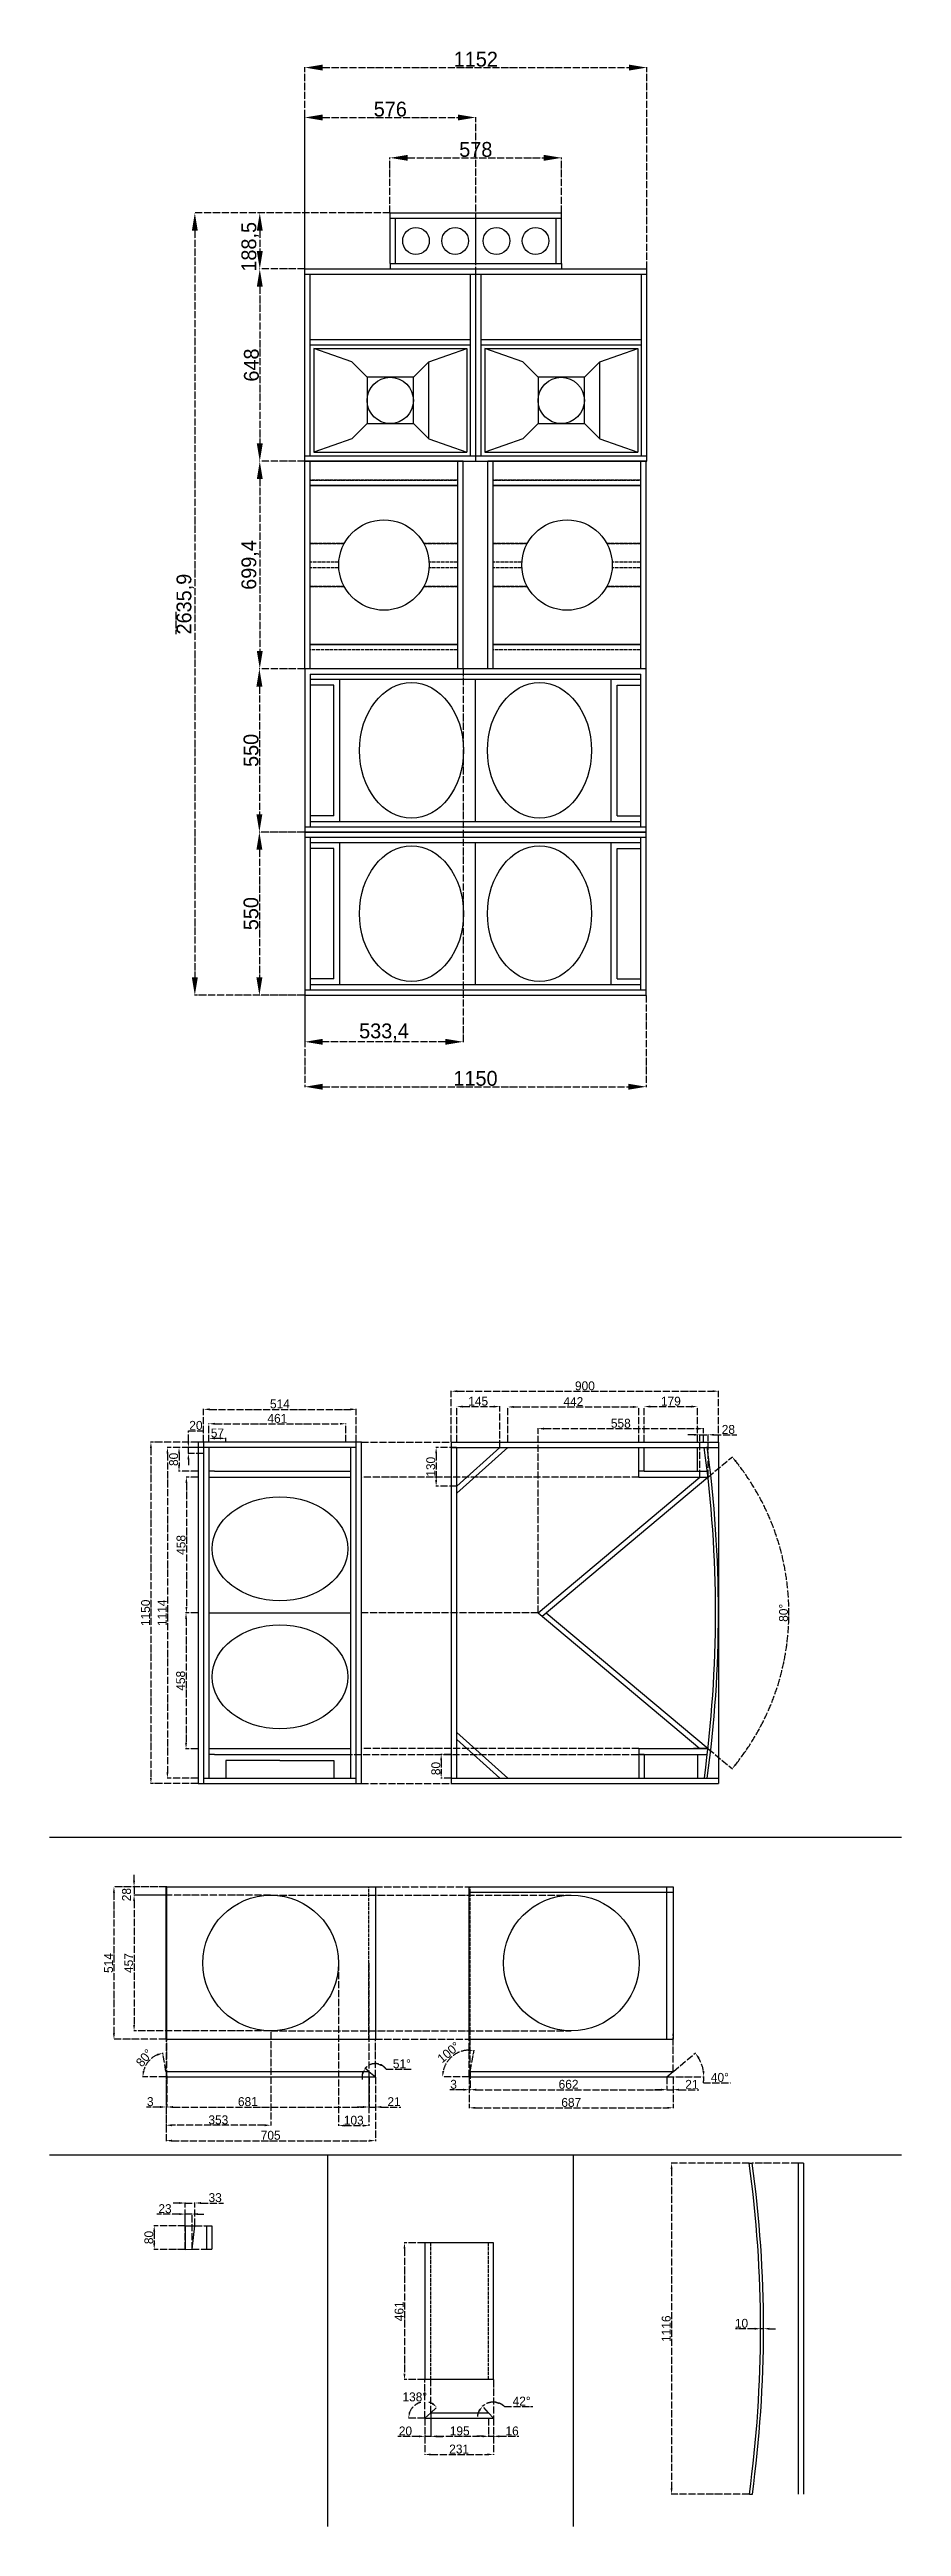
# Model space of a CAD drawing. Header units: millimetres. Extents: x -5727 to 14380, y -5693 to 6274.
# Drawn here: x 6654 to 9524, y -4531 to 3815 of the extents above; entities that cross this region are included whole.
import ezdxf

# ---------------------------------------------------------------- set-up
doc = ezdxf.new("R2010")
doc.units = ezdxf.units.MM
doc.linetypes.add('ACAD_ISO02W100', pattern=[15, 12, -3])
doc.linetypes.add('ACAD_ISO04W100', pattern=[30, 24, -3, 0, -3])
doc.layers.add('Linhas apoio', color=8, linetype='ACAD_ISO04W100', transparency=0.3)
doc.dimstyles.new('roy', dxfattribs={"dimtxt": 50, "dimasz": 60, "dimexe": 1.25, "dimexo": 0.625, "dimgap": 3, "dimtad": 1, "dimtoh": 1, "dimtxsty": 'Standard', "dimcen": 2.5, "dimadec": 0, "dimazin": 0, "dimtfac": 1, "dimtmove": 0, "dimatfit": 3, "dimfxl": 1, "dimarcsym": 0})
doc.dimstyles.new('roy-1', dxfattribs={"dimtxt": 30, "dimasz": 20, "dimexe": 1.25, "dimexo": 0.625, "dimgap": 3, "dimtad": 3, "dimtoh": 1, "dimdec": 0, "dimtxsty": 'Standard', "dimcen": 2.5, "dimadec": 0, "dimazin": 0, "dimtfac": 1, "dimtdec": 0, "dimtmove": 0, "dimatfit": 2, "dimfxl": 1, "dimarcsym": 0})

msp = doc.modelspace()

# ---------------------------------------------------------------- blocks, each defined once
blk = doc.blocks.new('*D14')
at = {"layer": 'Defpoints', "color": 0, "transparency": 16777216}
for p in [(7800.5, 3264), (7143, 628.1), (7513.5, 628.1)]:
    blk.add_point(p, dxfattribs=at)
at = {"layer": 'Linhas apoio', "color": 0, "linetype": 'ACAD_ISO04W100', "lineweight": -2, "transparency": 16777216}
for p, q in [((7799.9, 3264), (7141.8, 3264)), ((7143, 3204), (7143, 688.1)), ((7512.9, 628.1), (7141.8, 628.1))]:
    blk.add_line(p, q, dxfattribs=at)
at = {"layer": 'Linhas apoio', "color": 0, "transparency": 16777216}
for points in [[(7133, 3204), (7153, 3204), (7143, 3264)], [(7133, 688.1), (7153, 688.1), (7143, 628.1)]]:
    blk.add_solid(points, dxfattribs=at)
at = {"layer": 'Linhas apoio', "color": 0, "transparency": 16777216, "insert": (7110.9, 1946), "char_height": 50, "attachment_point": 5, "rotation": 90}
blk.add_mtext('2635,9', dxfattribs=at)
blk = doc.blocks.new('*D16')
at = {"layer": 'Defpoints', "color": 0, "transparency": 16777216}
for p in [(7800.5, 3264), (7361.8, 3075.5), (7513.5, 3075.5)]:
    blk.add_point(p, dxfattribs=at)
at = {"layer": 'Linhas apoio', "color": 0, "linetype": 'ACAD_ISO04W100', "lineweight": -2, "transparency": 16777216}
for p, q in [((7799.9, 3264), (7360.5, 3264)), ((7361.8, 3204), (7361.8, 3135.5)), ((7512.9, 3075.5), (7360.5, 3075.5))]:
    blk.add_line(p, q, dxfattribs=at)
at = {"layer": 'Linhas apoio', "color": 0, "transparency": 16777216}
for points in [[(7351.8, 3204), (7371.8, 3204), (7361.8, 3264)], [(7351.8, 3135.5), (7371.8, 3135.5), (7361.8, 3075.5)]]:
    blk.add_solid(points, dxfattribs=at)
at = {"layer": 'Linhas apoio', "color": 0, "transparency": 16777216, "insert": (7329.6, 3149.9), "char_height": 50, "attachment_point": 5, "rotation": 90}
blk.add_mtext('188,5', dxfattribs=at)
blk = doc.blocks.new('*D17')
at = {"layer": 'Defpoints', "color": 0, "transparency": 16777216}
for p in [(7513.5, 3075.5), (7361.8, 2427.5), (7513.5, 2427.5)]:
    blk.add_point(p, dxfattribs=at)
at = {"layer": 'Linhas apoio', "color": 0, "linetype": 'ACAD_ISO04W100', "lineweight": -2, "transparency": 16777216}
for p, q in [((7512.9, 3075.5), (7360.5, 3075.5)), ((7361.8, 3015.5), (7361.8, 2487.5)), ((7512.9, 2427.5), (7360.5, 2427.5))]:
    blk.add_line(p, q, dxfattribs=at)
at = {"layer": 'Linhas apoio', "color": 0, "transparency": 16777216}
for points in [[(7351.8, 3015.5), (7371.8, 3015.5), (7361.8, 3075.5)], [(7351.8, 2487.5), (7371.8, 2487.5), (7361.8, 2427.5)]]:
    blk.add_solid(points, dxfattribs=at)
at = {"layer": 'Linhas apoio', "color": 0, "transparency": 16777216, "insert": (7333.8, 2751.5), "char_height": 50, "attachment_point": 5, "rotation": 90}
blk.add_mtext('648', dxfattribs=at)
blk = doc.blocks.new('*D18')
at = {"layer": 'Defpoints', "color": 0, "transparency": 16777216}
for p in [(7513.5, 2427.5), (7361.8, 1728.1), (7513.5, 1728.1)]:
    blk.add_point(p, dxfattribs=at)
at = {"layer": 'Linhas apoio', "color": 0, "linetype": 'ACAD_ISO04W100', "lineweight": -2, "transparency": 16777216}
for p, q in [((7512.9, 2427.5), (7360.5, 2427.5)), ((7361.8, 2367.5), (7361.8, 1788.1)), ((7512.9, 1728.1), (7360.5, 1728.1))]:
    blk.add_line(p, q, dxfattribs=at)
at = {"layer": 'Linhas apoio', "color": 0, "transparency": 16777216}
for points in [[(7351.8, 2367.5), (7371.8, 2367.5), (7361.8, 2427.5)], [(7351.8, 1788.1), (7371.8, 1788.1), (7361.8, 1728.1)]]:
    blk.add_solid(points, dxfattribs=at)
at = {"layer": 'Linhas apoio', "color": 0, "transparency": 16777216, "insert": (7329.6, 2077.8), "char_height": 50, "attachment_point": 5, "rotation": 90}
blk.add_mtext('699,4', dxfattribs=at)
blk = doc.blocks.new('*D19')
at = {"layer": 'Defpoints', "color": 0, "transparency": 16777216}
for p in [(7513.5, 1728.1), (7360.5, 1178.1), (7513.5, 1178.1)]:
    blk.add_point(p, dxfattribs=at)
at = {"layer": 'Linhas apoio', "color": 0, "linetype": 'ACAD_ISO04W100', "lineweight": -2, "transparency": 16777216}
for p, q in [((7512.9, 1728.1), (7359.3, 1728.1)), ((7360.5, 1668.1), (7360.5, 1238.1)), ((7512.9, 1178.1), (7359.3, 1178.1))]:
    blk.add_line(p, q, dxfattribs=at)
at = {"layer": 'Linhas apoio', "color": 0, "transparency": 16777216}
for points in [[(7350.5, 1668.1), (7370.5, 1668.1), (7360.5, 1728.1)], [(7350.5, 1238.1), (7370.5, 1238.1), (7360.5, 1178.1)]]:
    blk.add_solid(points, dxfattribs=at)
at = {"layer": 'Linhas apoio', "color": 0, "transparency": 16777216, "insert": (7332.5, 1453.1), "char_height": 50, "attachment_point": 5, "rotation": 90}
blk.add_mtext('550', dxfattribs=at)
blk = doc.blocks.new('*D15')
at = {"layer": 'Defpoints', "color": 0, "transparency": 16777216}
for p in [(7511, 1178.1), (7360.5, 628.1), (7511, 628.1)]:
    blk.add_point(p, dxfattribs=at)
at = {"layer": 'Linhas apoio', "color": 0, "linetype": 'ACAD_ISO04W100', "lineweight": -2, "transparency": 16777216}
for p, q in [((7510.4, 1178.1), (7359.3, 1178.1)), ((7360.5, 1118.1), (7360.5, 688.1)), ((7510.4, 628.1), (7359.3, 628.1))]:
    blk.add_line(p, q, dxfattribs=at)
at = {"layer": 'Linhas apoio', "color": 0, "transparency": 16777216}
for points in [[(7350.5, 1118.1), (7370.5, 1118.1), (7360.5, 1178.1)], [(7350.5, 688.1), (7370.5, 688.1), (7360.5, 628.1)]]:
    blk.add_solid(points, dxfattribs=at)
at = {"layer": 'Linhas apoio', "color": 0, "transparency": 16777216, "insert": (7332.5, 903.1), "char_height": 50, "attachment_point": 5, "rotation": 90}
blk.add_mtext('550', dxfattribs=at)
blk = doc.blocks.new('*D20')
at = {"layer": 'Defpoints', "color": 0, "transparency": 16777216}
for p in [(8665.5, 3753.8), (7513.5, 3075.5), (8665.5, 3075.5)]:
    blk.add_point(p, dxfattribs=at)
at = {"layer": 'Linhas apoio', "color": 0, "linetype": 'ACAD_ISO04W100', "lineweight": -2, "transparency": 16777216}
for p, q in [((7513.5, 3076.1), (7513.5, 3755)), ((7573.5, 3753.8), (8605.5, 3753.8)), ((8665.5, 3076.1), (8665.5, 3755))]:
    blk.add_line(p, q, dxfattribs=at)
at = {"layer": 'Linhas apoio', "color": 0, "transparency": 16777216}
for points in [[(7573.5, 3763.8), (7573.5, 3743.8), (7513.5, 3753.8)], [(8605.5, 3763.8), (8605.5, 3743.8), (8665.5, 3753.8)]]:
    blk.add_solid(points, dxfattribs=at)
at = {"layer": 'Linhas apoio', "color": 0, "transparency": 16777216, "insert": (8089.5, 3781.8), "char_height": 50, "attachment_point": 5}
blk.add_mtext('1152', dxfattribs=at)
blk = doc.blocks.new('*D21')
at = {"layer": 'Defpoints', "color": 0, "transparency": 16777216}
for p in [(8089.5, 3585.6), (7513.5, 3057.5), (8089.5, 3057.5)]:
    blk.add_point(p, dxfattribs=at)
at = {"layer": 'Linhas apoio', "color": 0, "linetype": 'ACAD_ISO04W100', "lineweight": -2, "transparency": 16777216}
for p, q in [((7513.5, 3058.1), (7513.5, 3586.8)), ((7573.5, 3585.6), (8029.5, 3585.6)), ((8089.5, 3058.1), (8089.5, 3586.8))]:
    blk.add_line(p, q, dxfattribs=at)
at = {"layer": 'Linhas apoio', "color": 0, "transparency": 16777216}
for points in [[(7573.5, 3595.6), (7573.5, 3575.6), (7513.5, 3585.6)], [(8029.5, 3595.6), (8029.5, 3575.6), (8089.5, 3585.6)]]:
    blk.add_solid(points, dxfattribs=at)
at = {"layer": 'Linhas apoio', "color": 0, "transparency": 16777216, "insert": (7801.5, 3613.6), "char_height": 50, "attachment_point": 5}
blk.add_mtext('576', dxfattribs=at)
blk = doc.blocks.new('*D22')
at = {"layer": 'Defpoints', "color": 0, "transparency": 16777216}
for p in [(8378.5, 3449.7), (7800.5, 3264), (8378.5, 3264)]:
    blk.add_point(p, dxfattribs=at)
at = {"layer": 'Linhas apoio', "color": 0, "linetype": 'ACAD_ISO04W100', "lineweight": -2, "transparency": 16777216}
for p, q in [((7800.5, 3264.6), (7800.5, 3450.9)), ((7860.5, 3449.7), (8318.5, 3449.7)), ((8378.5, 3264.6), (8378.5, 3450.9))]:
    blk.add_line(p, q, dxfattribs=at)
at = {"layer": 'Linhas apoio', "color": 0, "transparency": 16777216}
for points in [[(7860.5, 3459.7), (7860.5, 3439.7), (7800.5, 3449.7)], [(8318.5, 3459.7), (8318.5, 3439.7), (8378.5, 3449.7)]]:
    blk.add_solid(points, dxfattribs=at)
at = {"layer": 'Linhas apoio', "color": 0, "transparency": 16777216, "insert": (8089.5, 3477.7), "char_height": 50, "attachment_point": 5}
blk.add_mtext('578', dxfattribs=at)
blk = doc.blocks.new('*D23')
at = {"layer": 'Defpoints', "color": 0, "transparency": 16777216}
for p in [(7513.5, 1728.1), (8046.9, 1728.1), (7513.5, 471.2)]:
    blk.add_point(p, dxfattribs=at)
at = {"layer": 'Linhas apoio', "color": 0, "linetype": 'ACAD_ISO04W100', "lineweight": -2, "transparency": 16777216}
for p, q in [((7513.5, 1727.5), (7513.5, 470)), ((8046.9, 1727.5), (8046.9, 470)), ((7986.9, 471.2), (7573.5, 471.2))]:
    blk.add_line(p, q, dxfattribs=at)
at = {"layer": 'Linhas apoio', "color": 0, "transparency": 16777216}
for points in [[(7573.5, 481.2), (7573.5, 461.2), (7513.5, 471.2)], [(7986.9, 481.2), (7986.9, 461.2), (8046.9, 471.2)]]:
    blk.add_solid(points, dxfattribs=at)
at = {"layer": 'Linhas apoio', "color": 0, "transparency": 16777216, "insert": (7780.2, 503.4), "char_height": 50, "attachment_point": 5}
blk.add_mtext('533,4', dxfattribs=at)
blk = doc.blocks.new('*D24')
at = {"layer": 'Defpoints', "color": 0, "transparency": 16777216}
for p in [(7513.5, 628.1), (8663.5, 628.1), (8663.5, 319.8)]:
    blk.add_point(p, dxfattribs=at)
at = {"layer": 'Linhas apoio', "color": 0, "linetype": 'ACAD_ISO04W100', "lineweight": -2, "transparency": 16777216}
for p, q in [((7513.5, 627.5), (7513.5, 318.5)), ((8663.5, 627.5), (8663.5, 318.5)), ((7573.5, 319.8), (8603.5, 319.8))]:
    blk.add_line(p, q, dxfattribs=at)
at = {"layer": 'Linhas apoio', "color": 0, "transparency": 16777216}
for points in [[(7573.5, 329.8), (7573.5, 309.8), (7513.5, 319.8)], [(8603.5, 329.8), (8603.5, 309.8), (8663.5, 319.8)]]:
    blk.add_solid(points, dxfattribs=at)
at = {"layer": 'Linhas apoio', "color": 0, "transparency": 16777216, "insert": (8088.5, 347.8), "char_height": 50, "attachment_point": 5}
blk.add_mtext('1150', dxfattribs=at)
blk = doc.blocks.new('*D147')
at = {"layer": 'Defpoints', "color": 0, "transparency": 16777216}
for p in [(7686.6, -767.1), (7172.6, -877.7), (7686.6, -877.7)]:
    blk.add_point(p, dxfattribs=at)
at = {"layer": 'Linhas apoio', "color": 0, "linetype": 'ACAD_ISO04W100', "lineweight": -2, "transparency": 16777216}
for p, q in [((7172.6, -877.1), (7172.6, -765.8)), ((7192.6, -767.1), (7666.6, -767.1)), ((7686.6, -877.1), (7686.6, -765.8))]:
    blk.add_line(p, q, dxfattribs=at)
at = {"layer": 'Linhas apoio', "color": 0, "transparency": 16777216}
for points in [[(7192.6, -763.7), (7192.6, -770.4), (7172.6, -767.1)], [(7666.6, -763.7), (7666.6, -770.4), (7686.6, -767.1)]]:
    blk.add_solid(points, dxfattribs=at)
at = {"layer": 'Linhas apoio', "color": 0, "transparency": 16777216, "insert": (7429.6, -749.1), "char_height": 30, "attachment_point": 5}
blk.add_mtext('514', dxfattribs=at)
blk = doc.blocks.new('*D148')
at = {"layer": 'Defpoints', "color": 0, "transparency": 16777216}
for p in [(7154.6, -877.7), (6995.1, -2027.7), (7154.6, -2027.7)]:
    blk.add_point(p, dxfattribs=at)
at = {"layer": 'Linhas apoio', "color": 0, "linetype": 'ACAD_ISO04W100', "lineweight": -2, "transparency": 16777216}
for p, q in [((7154, -877.7), (6993.8, -877.7)), ((6995.1, -897.7), (6995.1, -2007.7)), ((7154, -2027.7), (6993.8, -2027.7))]:
    blk.add_line(p, q, dxfattribs=at)
at = {"layer": 'Linhas apoio', "color": 0, "transparency": 16777216}
for points in [[(6991.8, -897.7), (6998.4, -897.7), (6995.1, -877.7)], [(6991.8, -2007.7), (6998.4, -2007.7), (6995.1, -2027.7)]]:
    blk.add_solid(points, dxfattribs=at)
at = {"layer": 'Linhas apoio', "color": 0, "transparency": 16777216, "insert": (6977.1, -1452.7), "char_height": 30, "attachment_point": 5, "rotation": 90}
blk.add_mtext('1150', dxfattribs=at)
blk = doc.blocks.new('*D149')
at = {"layer": 'Defpoints', "color": 0, "transparency": 16777216}
for p in [(7154.6, -895.7), (7050.6, -2009.7), (7154.6, -2009.7)]:
    blk.add_point(p, dxfattribs=at)
at = {"layer": 'Linhas apoio', "color": 0, "linetype": 'ACAD_ISO04W100', "lineweight": -2, "transparency": 16777216}
for p, q in [((7154, -895.7), (7049.4, -895.7)), ((7050.6, -915.7), (7050.6, -1989.7)), ((7154, -2009.7), (7049.4, -2009.7))]:
    blk.add_line(p, q, dxfattribs=at)
at = {"layer": 'Linhas apoio', "color": 0, "transparency": 16777216}
for points in [[(7047.3, -915.7), (7054, -915.7), (7050.6, -895.7)], [(7047.3, -1989.7), (7054, -1989.7), (7050.6, -2009.7)]]:
    blk.add_solid(points, dxfattribs=at)
at = {"layer": 'Linhas apoio', "color": 0, "transparency": 16777216, "insert": (7032.6, -1452.7), "char_height": 30, "attachment_point": 5, "rotation": 90}
blk.add_mtext('1114', dxfattribs=at)
blk = doc.blocks.new('*D150')
at = {"layer": 'Defpoints', "color": 0, "transparency": 16777216}
for p in [(7154.6, -895.7), (7089.7, -975.7), (7154.6, -975.7)]:
    blk.add_point(p, dxfattribs=at)
at = {"layer": 'Linhas apoio', "color": 0, "linetype": 'ACAD_ISO04W100', "lineweight": -2, "transparency": 16777216}
for p, q in [((7154, -895.7), (7088.5, -895.7)), ((7089.7, -915.7), (7089.7, -955.7)), ((7154, -975.7), (7088.5, -975.7))]:
    blk.add_line(p, q, dxfattribs=at)
at = {"layer": 'Linhas apoio', "color": 0, "transparency": 16777216}
for points in [[(7086.4, -915.7), (7093.1, -915.7), (7089.7, -895.7)], [(7086.4, -955.7), (7093.1, -955.7), (7089.7, -975.7)]]:
    blk.add_solid(points, dxfattribs=at)
at = {"layer": 'Linhas apoio', "color": 0, "transparency": 16777216, "insert": (7071.7, -935.7), "char_height": 30, "attachment_point": 5, "rotation": 90}
blk.add_mtext('80', dxfattribs=at)
blk = doc.blocks.new('*D151')
at = {"layer": 'Defpoints', "color": 0, "transparency": 16777216}
for p in [(7154.6, -995.2), (7114.6, -1452.7), (7154.6, -1452.7)]:
    blk.add_point(p, dxfattribs=at)
at = {"layer": 'Linhas apoio', "color": 0, "linetype": 'ACAD_ISO04W100', "lineweight": -2, "transparency": 16777216}
for p, q in [((7154, -995.2), (7113.4, -995.2)), ((7114.6, -1015.2), (7114.6, -1432.7)), ((7154, -1452.7), (7113.4, -1452.7))]:
    blk.add_line(p, q, dxfattribs=at)
at = {"layer": 'Linhas apoio', "color": 0, "transparency": 16777216}
for points in [[(7111.3, -1015.2), (7118, -1015.2), (7114.6, -995.2)], [(7111.3, -1432.7), (7118, -1432.7), (7114.6, -1452.7)]]:
    blk.add_solid(points, dxfattribs=at)
at = {"layer": 'Linhas apoio', "color": 0, "transparency": 16777216, "insert": (7096.6, -1224), "char_height": 30, "attachment_point": 5, "rotation": 90}
blk.add_mtext('458', dxfattribs=at)
blk = doc.blocks.new('*D152')
at = {"layer": 'Defpoints', "color": 0, "transparency": 16777216}
for p in [(8025.1, -895.7), (7955.9, -1025.6), (8025.1, -1025.6)]:
    blk.add_point(p, dxfattribs=at)
at = {"layer": 'Linhas apoio', "color": 0, "linetype": 'ACAD_ISO04W100', "lineweight": -2, "transparency": 16777216}
for p, q in [((8024.5, -895.7), (7954.7, -895.7)), ((7955.9, -915.7), (7955.9, -1005.6)), ((8024.5, -1025.6), (7954.7, -1025.6))]:
    blk.add_line(p, q, dxfattribs=at)
at = {"layer": 'Linhas apoio', "color": 0, "transparency": 16777216}
for points in [[(7952.6, -915.7), (7959.3, -915.7), (7955.9, -895.7)], [(7952.6, -1005.6), (7959.3, -1005.6), (7955.9, -1025.6)]]:
    blk.add_solid(points, dxfattribs=at)
at = {"layer": 'Linhas apoio', "color": 0, "transparency": 16777216, "insert": (7937.9, -960.6), "char_height": 30, "attachment_point": 5, "rotation": 90}
blk.add_mtext('130', dxfattribs=at)
blk = doc.blocks.new('*D153')
at = {"layer": 'Defpoints', "color": 0, "transparency": 16777216}
for p in [(7000.5, -2951), (7045.9, -2998.3), (7045.9, -3016.3), (7049.1, -3016.3), (7049.1, -3016.3)]:
    blk.add_point(p, dxfattribs=at)
at = {"layer": 'Linhas apoio', "color": 0, "linetype": 'ACAD_ISO04W100', "lineweight": -2, "transparency": 16777216}
for p, q in [((7045.8, -2997.7), (7034.8, -2934.9)), ((7045.3, -3016.3), (6966.4, -3016.3))]:
    blk.add_line(p, q, dxfattribs=at)
blk.add_arc((7049.1, -3016.3), 81.4, 114.11223, 165.88777, dxfattribs=at)
at = {"layer": 'Linhas apoio', "color": 0, "transparency": 16777216}
for points in [[(6973.5, -2996.9), (6966.8, -2996.1), (6967.7, -3016.3)], [(7014.9, -2938.8), (7016.8, -2945.2), (7035, -2936.1)]]:
    blk.add_solid(points, dxfattribs=at)
at = {"layer": 'Linhas apoio', "color": 0, "transparency": 16777216, "insert": (6973, -2952.4), "char_height": 30, "attachment_point": 5, "rotation": 50}
blk.add_mtext('80°', dxfattribs=at)
blk = doc.blocks.new('*D154')
at = {"layer": 'Defpoints', "color": 0, "transparency": 16777216}
for p in [(7753.7, -2894.1), (7726.8, -2978.8), (7729.7, -2998.3), (7751.1, -3016.3), (7751.1, -3016.3)]:
    blk.add_point(p, dxfattribs=at)
at = {"layer": 'Linhas apoio', "color": 0, "linetype": 'ACAD_ISO04W100', "lineweight": -2, "transparency": 16777216}
for p, q in [((7729.2, -2997.9), (7716, -2986.8)), ((7787.4, -2990.3), (7873.4, -2990.3))]:
    blk.add_line(p, q, dxfattribs=at)
for start, end in [(88.80052, 140), (35.58167, 88.80052), (37.03522, 62.91787), (165.88265, 191.7653)]:
    blk.add_arc((7751.1, -3016.3), 44.7, start, end, dxfattribs=at)
at = {"layer": 'Linhas apoio', "color": 0, "transparency": 16777216}
for points in [[(7704.9, -3003.9), (7710.8, -3006.9), (7716.9, -2987.6)], [(7770.6, -2979.8), (7772.3, -2973.3), (7752.1, -2971.7)]]:
    blk.add_solid(points, dxfattribs=at)
at = {"layer": 'Linhas apoio', "color": 0, "transparency": 16777216, "insert": (7840.4, -2972.3), "char_height": 30, "attachment_point": 5}
blk.add_mtext('51°', dxfattribs=at)
blk = doc.blocks.new('*D155')
at = {"layer": 'Defpoints', "color": 0, "transparency": 16777216}
for p in [(7045.9, -2998.3), (7751.1, -3016.3), (7751.1, -3231.2)]:
    blk.add_point(p, dxfattribs=at)
at = {"layer": 'Linhas apoio', "color": 0, "linetype": 'ACAD_ISO04W100', "lineweight": -2, "transparency": 16777216}
for p, q in [((7045.9, -2998.9), (7045.9, -3232.5)), ((7751.1, -3016.9), (7751.1, -3232.5)), ((7065.9, -3231.2), (7731.1, -3231.2))]:
    blk.add_line(p, q, dxfattribs=at)
at = {"layer": 'Linhas apoio', "color": 0, "transparency": 16777216}
for points in [[(7065.9, -3227.9), (7065.9, -3234.5), (7045.9, -3231.2)], [(7731.1, -3227.9), (7731.1, -3234.5), (7751.1, -3231.2)]]:
    blk.add_solid(points, dxfattribs=at)
at = {"layer": 'Linhas apoio', "color": 0, "transparency": 16777216, "insert": (7398.5, -3213.2), "char_height": 30, "attachment_point": 5}
blk.add_mtext('705', dxfattribs=at)
blk = doc.blocks.new('*D156')
at = {"layer": 'Defpoints', "color": 0, "transparency": 16777216}
for p in [(7049.1, -3016.3), (7729.7, -3016.3), (7729.7, -3117.8)]:
    blk.add_point(p, dxfattribs=at)
at = {"layer": 'Linhas apoio', "color": 0, "linetype": 'ACAD_ISO04W100', "lineweight": -2, "transparency": 16777216}
for p, q in [((7049.1, -3016.9), (7049.1, -3119.1)), ((7729.7, -3016.9), (7729.7, -3119.1)), ((7069.1, -3117.8), (7709.7, -3117.8))]:
    blk.add_line(p, q, dxfattribs=at)
at = {"layer": 'Linhas apoio', "color": 0, "transparency": 16777216}
for points in [[(7069.1, -3114.5), (7069.1, -3121.2), (7049.1, -3117.8)], [(7709.7, -3114.5), (7709.7, -3121.2), (7729.7, -3117.8)]]:
    blk.add_solid(points, dxfattribs=at)
at = {"layer": 'Linhas apoio', "color": 0, "transparency": 16777216, "insert": (7321.7, -3099.8), "char_height": 30, "attachment_point": 5}
blk.add_mtext('681', dxfattribs=at)
blk = doc.blocks.new('*D157')
at = {"layer": 'Defpoints', "color": 0, "transparency": 16777216}
for p in [(7045.9, -2998.3), (7049.1, -3016.3), (7045.9, -3117.8)]:
    blk.add_point(p, dxfattribs=at)
at = {"layer": 'Linhas apoio', "color": 0, "linetype": 'ACAD_ISO04W100', "lineweight": -2, "transparency": 16777216}
for p, q in [((7045.9, -2998.9), (7045.9, -3119.1)), ((7049.1, -3016.9), (7049.1, -3119.1)), ((7025.9, -3117.8), (6979.9, -3117.8)), ((7049.1, -3117.8), (7045.9, -3117.8)), ((7069.1, -3117.8), (7089.1, -3117.8))]:
    blk.add_line(p, q, dxfattribs=at)
at = {"layer": 'Linhas apoio', "color": 0, "transparency": 16777216}
for points in [[(7025.9, -3114.5), (7025.9, -3121.2), (7045.9, -3117.8)], [(7069.1, -3114.5), (7069.1, -3121.2), (7049.1, -3117.8)]]:
    blk.add_solid(points, dxfattribs=at)
at = {"layer": 'Linhas apoio', "color": 0, "transparency": 16777216, "insert": (6992.9, -3099.8), "char_height": 30, "attachment_point": 5}
blk.add_mtext('3', dxfattribs=at)
blk = doc.blocks.new('*D158')
at = {"layer": 'Defpoints', "color": 0, "transparency": 16777216}
for p in [(7730, -3016.3), (7751.1, -3016.3), (7751.1, -3117.8)]:
    blk.add_point(p, dxfattribs=at)
at = {"layer": 'Linhas apoio', "color": 0, "linetype": 'ACAD_ISO04W100', "lineweight": -2, "transparency": 16777216}
for p, q in [((7730, -3016.9), (7730, -3119)), ((7751.1, -3016.9), (7751.1, -3119)), ((7710, -3117.8), (7690, -3117.8)), ((7730, -3117.8), (7751.1, -3117.8)), ((7771.1, -3117.8), (7837.1, -3117.8))]:
    blk.add_line(p, q, dxfattribs=at)
at = {"layer": 'Linhas apoio', "color": 0, "transparency": 16777216}
for points in [[(7710, -3114.5), (7710, -3121.1), (7730, -3117.8)], [(7771.1, -3114.5), (7771.1, -3121.1), (7751.1, -3117.8)]]:
    blk.add_solid(points, dxfattribs=at)
at = {"layer": 'Linhas apoio', "color": 0, "transparency": 16777216, "insert": (7814.1, -3099.8), "char_height": 30, "attachment_point": 5}
blk.add_mtext('21', dxfattribs=at)
blk = doc.blocks.new('*D161')
at = {"layer": 'Defpoints', "color": 0, "transparency": 16777216}
for p in [(7651.5, -815.7), (7190.6, -877.7), (7651.5, -877.7)]:
    blk.add_point(p, dxfattribs=at)
at = {"layer": 'Linhas apoio', "color": 0, "linetype": 'ACAD_ISO04W100', "lineweight": -2, "transparency": 16777216}
for p, q in [((7190.6, -877.1), (7190.6, -814.5)), ((7210.6, -815.7), (7631.5, -815.7)), ((7651.5, -877.1), (7651.5, -814.5))]:
    blk.add_line(p, q, dxfattribs=at)
at = {"layer": 'Linhas apoio', "color": 0, "transparency": 16777216}
for points in [[(7210.6, -812.4), (7210.6, -819), (7190.6, -815.7)], [(7631.5, -812.4), (7631.5, -819), (7651.5, -815.7)]]:
    blk.add_solid(points, dxfattribs=at)
at = {"layer": 'Linhas apoio', "color": 0, "transparency": 16777216, "insert": (7421, -797.7), "char_height": 30, "attachment_point": 5}
blk.add_mtext('461', dxfattribs=at)
blk = doc.blocks.new('*D162')
at = {"layer": 'Defpoints', "color": 0, "transparency": 16777216}
for p in [(8907.1, -706), (8007.1, -877.7), (8907.1, -877.7)]:
    blk.add_point(p, dxfattribs=at)
at = {"layer": 'Linhas apoio', "color": 0, "linetype": 'ACAD_ISO04W100', "lineweight": -2, "transparency": 16777216}
for p, q in [((8007.1, -877.1), (8007.1, -704.8)), ((8027.1, -706), (8887.1, -706)), ((8907.1, -877.1), (8907.1, -704.8))]:
    blk.add_line(p, q, dxfattribs=at)
at = {"layer": 'Linhas apoio', "color": 0, "transparency": 16777216}
for points in [[(8027.1, -702.7), (8027.1, -709.3), (8007.1, -706)], [(8887.1, -702.7), (8887.1, -709.3), (8907.1, -706)]]:
    blk.add_solid(points, dxfattribs=at)
at = {"layer": 'Linhas apoio', "color": 0, "transparency": 16777216, "insert": (8457.1, -688), "char_height": 30, "attachment_point": 5}
blk.add_mtext('900', dxfattribs=at)
blk = doc.blocks.new('*D163')
at = {"layer": 'Defpoints', "color": 0, "transparency": 16777216}
for p in [(8170.1, -757.8), (8025.1, -877.7), (8170.1, -895.7)]:
    blk.add_point(p, dxfattribs=at)
at = {"layer": 'Linhas apoio', "color": 0, "linetype": 'ACAD_ISO04W100', "lineweight": -2, "transparency": 16777216}
for p, q in [((8025.1, -877.1), (8025.1, -756.6)), ((8045.1, -757.8), (8150.1, -757.8)), ((8170.1, -895.1), (8170.1, -756.6))]:
    blk.add_line(p, q, dxfattribs=at)
at = {"layer": 'Linhas apoio', "color": 0, "transparency": 16777216}
for points in [[(8045.1, -754.5), (8045.1, -761.2), (8025.1, -757.8)], [(8150.1, -754.5), (8150.1, -761.2), (8170.1, -757.8)]]:
    blk.add_solid(points, dxfattribs=at)
at = {"layer": 'Linhas apoio', "color": 0, "transparency": 16777216, "insert": (8097.6, -739.8), "char_height": 30, "attachment_point": 5}
blk.add_mtext('145', dxfattribs=at)
blk = doc.blocks.new('*D164')
at = {"layer": 'Defpoints', "color": 0, "transparency": 16777216}
for p in [(8639.1, -759.1), (8197.1, -877.7), (8639.1, -877.7)]:
    blk.add_point(p, dxfattribs=at)
at = {"layer": 'Linhas apoio', "color": 0, "linetype": 'ACAD_ISO04W100', "lineweight": -2, "transparency": 16777216}
for p, q in [((8197.1, -877.1), (8197.1, -757.8)), ((8217.1, -759.1), (8619.1, -759.1)), ((8639.1, -877.1), (8639.1, -757.8))]:
    blk.add_line(p, q, dxfattribs=at)
at = {"layer": 'Linhas apoio', "color": 0, "transparency": 16777216}
for points in [[(8217.1, -755.7), (8217.1, -762.4), (8197.1, -759.1)], [(8619.1, -755.7), (8619.1, -762.4), (8639.1, -759.1)]]:
    blk.add_solid(points, dxfattribs=at)
at = {"layer": 'Linhas apoio', "color": 0, "transparency": 16777216, "insert": (8418.1, -741.1), "char_height": 30, "attachment_point": 5}
blk.add_mtext('442', dxfattribs=at)
blk = doc.blocks.new('*D165')
at = {"layer": 'Defpoints', "color": 0, "transparency": 16777216}
for p in [(8836.2, -757.8), (8657.1, -877.7), (8836.2, -877.7)]:
    blk.add_point(p, dxfattribs=at)
at = {"layer": 'Linhas apoio', "color": 0, "linetype": 'ACAD_ISO04W100', "lineweight": -2, "transparency": 16777216}
for p, q in [((8657.1, -877.1), (8657.1, -756.6)), ((8677.1, -757.8), (8816.2, -757.8)), ((8836.2, -877.1), (8836.2, -756.6))]:
    blk.add_line(p, q, dxfattribs=at)
at = {"layer": 'Linhas apoio', "color": 0, "transparency": 16777216}
for points in [[(8677.1, -754.5), (8677.1, -761.2), (8657.1, -757.8)], [(8816.2, -754.5), (8816.2, -761.2), (8836.2, -757.8)]]:
    blk.add_solid(points, dxfattribs=at)
at = {"layer": 'Linhas apoio', "color": 0, "transparency": 16777216, "insert": (8746.7, -739.8), "char_height": 30, "attachment_point": 5}
blk.add_mtext('179', dxfattribs=at)
blk = doc.blocks.new('*D166')
at = {"layer": 'Defpoints', "color": 0, "transparency": 16777216}
for p in [(8857.1, -832.2), (8857.1, -877.7), (8299.1, -1452.7)]:
    blk.add_point(p, dxfattribs=at)
at = {"layer": 'Linhas apoio', "color": 0, "linetype": 'ACAD_ISO04W100', "lineweight": -2, "transparency": 16777216}
for p, q in [((8299.1, -1452.1), (8299.1, -831)), ((8319.1, -832.2), (8837.1, -832.2)), ((8857.1, -877.1), (8857.1, -831))]:
    blk.add_line(p, q, dxfattribs=at)
at = {"layer": 'Linhas apoio', "color": 0, "transparency": 16777216}
for points in [[(8319.1, -828.9), (8319.1, -835.5), (8299.1, -832.2)], [(8837.1, -828.9), (8837.1, -835.5), (8857.1, -832.2)]]:
    blk.add_solid(points, dxfattribs=at)
at = {"layer": 'Linhas apoio', "color": 0, "transparency": 16777216, "insert": (8578.1, -814.2), "char_height": 30, "attachment_point": 5}
blk.add_mtext('558', dxfattribs=at)
blk = doc.blocks.new('*D167')
at = {"layer": 'Defpoints', "color": 0, "transparency": 16777216}
for p in [(8871.7, -995.7), (9122.3, -1264.2), (8313.1, -1464.5), (8327.1, -1452.7), (8872.4, -1910.2)]:
    blk.add_point(p, dxfattribs=at)
at = {"layer": 'Linhas apoio', "color": 0, "linetype": 'ACAD_ISO04W100', "lineweight": -2, "transparency": 16777216}
for p, q in [((8872.2, -995.3), (8954.1, -926.6)), ((8872.8, -1910.6), (8954.1, -1978.8))]:
    blk.add_line(p, q, dxfattribs=at)
blk.add_arc((8327.1, -1452.7), 817.2, 321.40222, 38.59778, dxfattribs=at)
at = {"layer": 'Linhas apoio', "color": 0, "transparency": 16777216}
for points in [[(8963.3, -945), (8968.4, -940.8), (8953.2, -927.4)], [(8968.4, -1964.7), (8963.3, -1960.4), (8953.2, -1978)]]:
    blk.add_solid(points, dxfattribs=at)
at = {"layer": 'Linhas apoio', "color": 0, "transparency": 16777216, "insert": (9126.4, -1452.7), "char_height": 30, "attachment_point": 5, "rotation": 90}
blk.add_mtext('80°', dxfattribs=at)
blk = doc.blocks.new('*D168')
at = {"layer": 'Defpoints', "color": 0, "transparency": 16777216}
for p in [(8067.7, -3016.3), (8754.6, -3016.3), (8754.6, -3120.5)]:
    blk.add_point(p, dxfattribs=at)
at = {"layer": 'Linhas apoio', "color": 0, "linetype": 'ACAD_ISO04W100', "lineweight": -2, "transparency": 16777216}
for p, q in [((8067.7, -3016.9), (8067.7, -3121.8)), ((8754.6, -3016.9), (8754.6, -3121.8)), ((8087.7, -3120.5), (8734.6, -3120.5))]:
    blk.add_line(p, q, dxfattribs=at)
at = {"layer": 'Linhas apoio', "color": 0, "transparency": 16777216}
for points in [[(8087.7, -3117.2), (8087.7, -3123.9), (8067.7, -3120.5)], [(8734.6, -3117.2), (8734.6, -3123.9), (8754.6, -3120.5)]]:
    blk.add_solid(points, dxfattribs=at)
at = {"layer": 'Linhas apoio', "color": 0, "transparency": 16777216, "insert": (8411.1, -3102.5), "char_height": 30, "attachment_point": 5}
blk.add_mtext('687', dxfattribs=at)
blk = doc.blocks.new('*D169')
at = {"layer": 'Defpoints', "color": 0, "transparency": 16777216}
for p in [(8070.9, -2998.3), (8733.1, -3016.3), (8733.1, -3059.5)]:
    blk.add_point(p, dxfattribs=at)
at = {"layer": 'Linhas apoio', "color": 0, "linetype": 'ACAD_ISO04W100', "lineweight": -2, "transparency": 16777216}
for p, q in [((8070.9, -2998.9), (8070.9, -3060.7)), ((8090.9, -3059.5), (8713.1, -3059.5)), ((8733.1, -3016.9), (8733.1, -3060.7))]:
    blk.add_line(p, q, dxfattribs=at)
at = {"layer": 'Linhas apoio', "color": 0, "transparency": 16777216}
for points in [[(8090.9, -3056.1), (8090.9, -3062.8), (8070.9, -3059.5)], [(8713.1, -3056.1), (8713.1, -3062.8), (8733.1, -3059.5)]]:
    blk.add_solid(points, dxfattribs=at)
at = {"layer": 'Linhas apoio', "color": 0, "transparency": 16777216, "insert": (8402, -3041.5), "char_height": 30, "attachment_point": 5}
blk.add_mtext('662', dxfattribs=at)
blk = doc.blocks.new('*D170')
at = {"layer": 'Defpoints', "color": 0, "transparency": 16777216}
for p in [(8070.9, -2998.3), (8067.7, -3016.3), (8067.7, -3059.5)]:
    blk.add_point(p, dxfattribs=at)
at = {"layer": 'Linhas apoio', "color": 0, "linetype": 'ACAD_ISO04W100', "lineweight": -2, "transparency": 16777216}
for p, q in [((8070.9, -2998.9), (8070.9, -3060.8)), ((8047.7, -3059.5), (8001.7, -3059.5)), ((8067.7, -3016.9), (8067.7, -3060.8)), ((8070.9, -3059.5), (8067.7, -3059.5)), ((8090.9, -3059.5), (8110.9, -3059.5))]:
    blk.add_line(p, q, dxfattribs=at)
at = {"layer": 'Linhas apoio', "color": 0, "transparency": 16777216}
for points in [[(8047.7, -3056.2), (8047.7, -3062.9), (8067.7, -3059.5)], [(8090.9, -3056.2), (8090.9, -3062.9), (8070.9, -3059.5)]]:
    blk.add_solid(points, dxfattribs=at)
at = {"layer": 'Linhas apoio', "color": 0, "transparency": 16777216, "insert": (8014.7, -3041.5), "char_height": 30, "attachment_point": 5}
blk.add_mtext('3', dxfattribs=at)
blk = doc.blocks.new('*D171')
at = {"layer": 'Defpoints', "color": 0, "transparency": 16777216}
for p in [(8733.1, -3016.3), (8754.6, -3016.3), (8754.6, -3059.5)]:
    blk.add_point(p, dxfattribs=at)
at = {"layer": 'Linhas apoio', "color": 0, "linetype": 'ACAD_ISO04W100', "lineweight": -2, "transparency": 16777216}
for p, q in [((8713.1, -3059.5), (8693.1, -3059.5)), ((8733.1, -3016.9), (8733.1, -3060.7)), ((8733.1, -3059.5), (8754.6, -3059.5)), ((8754.6, -3016.9), (8754.6, -3060.7)), ((8774.6, -3059.5), (8840.6, -3059.5))]:
    blk.add_line(p, q, dxfattribs=at)
at = {"layer": 'Linhas apoio', "color": 0, "transparency": 16777216}
for points in [[(8713.1, -3056.1), (8713.1, -3062.8), (8733.1, -3059.5)], [(8774.6, -3056.1), (8774.6, -3062.8), (8754.6, -3059.5)]]:
    blk.add_solid(points, dxfattribs=at)
at = {"layer": 'Linhas apoio', "color": 0, "transparency": 16777216, "insert": (8817.6, -3041.5), "char_height": 30, "attachment_point": 5}
blk.add_mtext('21', dxfattribs=at)
blk = doc.blocks.new('*D172')
at = {"layer": 'Defpoints', "color": 0, "transparency": 16777216}
for p in [(8032, -2933.6), (8070.9, -2998.3), (8067.7, -3016.3), (8067.7, -3016.3), (8733.1, -3016.3)]:
    blk.add_point(p, dxfattribs=at)
at = {"layer": 'Linhas apoio', "color": 0, "linetype": 'ACAD_ISO04W100', "lineweight": -2, "transparency": 16777216}
for p, q in [((8071, -2997.7), (8083.6, -2926.3)), ((8067.1, -3016.3), (7976.3, -3016.3))]:
    blk.add_line(p, q, dxfattribs=at)
blk.add_arc((8067.7, -3016.3), 90.1, 92.74107, 167.25893, dxfattribs=at)
at = {"layer": 'Linhas apoio', "color": 0, "transparency": 16777216}
for points in [[(7983.1, -2996.8), (7976.5, -2996.1), (7977.6, -3016.3)], [(8063.6, -2923), (8063.2, -2929.6), (8083.3, -2927.6)]]:
    blk.add_solid(points, dxfattribs=at)
at = {"layer": 'Linhas apoio', "color": 0, "transparency": 16777216, "insert": (7998.2, -2933.5), "char_height": 30, "attachment_point": 5, "rotation": 40}
blk.add_mtext('100°', dxfattribs=at)
blk = doc.blocks.new('*D173')
at = {"layer": 'Defpoints', "color": 0, "transparency": 16777216}
for p in [(8754.6, -2998.3), (8844.6, -2960.3), (8067.7, -3016.3), (8733.1, -3016.3), (8733.1, -3016.3)]:
    blk.add_point(p, dxfattribs=at)
at = {"layer": 'Linhas apoio', "color": 0, "linetype": 'ACAD_ISO04W100', "lineweight": -2, "transparency": 16777216}
for p, q in [((8755.1, -2997.9), (8829.7, -2935.3)), ((8733.8, -3016.3), (8859.2, -3016.3)), ((8856.3, -3036.2), (8947.3, -3036.2))]:
    blk.add_line(p, q, dxfattribs=at)
for start, end in [(9.19448, 30.80552), (350.80552, 360)]:
    blk.add_arc((8733.1, -3016.3), 124.8, start, end, dxfattribs=at)
at = {"layer": 'Linhas apoio', "color": 0, "transparency": 16777216}
for points in [[(8837.6, -2954.3), (8843, -2950.5), (8828.7, -2936.1)], [(8859.6, -2996.1), (8853, -2996.6), (8857.9, -3016.3)]]:
    blk.add_solid(points, dxfattribs=at)
at = {"layer": 'Linhas apoio', "color": 0, "transparency": 16777216, "insert": (8911.8, -3018.2), "char_height": 30, "attachment_point": 5}
blk.add_mtext('40°', dxfattribs=at)
blk = doc.blocks.new('*D174')
at = {"layer": 'Defpoints', "color": 0, "transparency": 16777216}
for p in [(7045.9, -2632.7), (7398.5, -2864.8), (7045.9, -3179.2)]:
    blk.add_point(p, dxfattribs=at)
at = {"layer": 'Linhas apoio', "color": 0, "linetype": 'ACAD_ISO04W100', "lineweight": -2, "transparency": 16777216}
for p, q in [((7045.9, -2633.3), (7045.9, -3180.5)), ((7398.5, -2865.5), (7398.5, -3180.5)), ((7378.5, -3179.2), (7065.9, -3179.2))]:
    blk.add_line(p, q, dxfattribs=at)
at = {"layer": 'Linhas apoio', "color": 0, "transparency": 16777216}
for points in [[(7065.9, -3175.9), (7065.9, -3182.6), (7045.9, -3179.2)], [(7378.5, -3175.9), (7378.5, -3182.6), (7398.5, -3179.2)]]:
    blk.add_solid(points, dxfattribs=at)
at = {"layer": 'Linhas apoio', "color": 0, "transparency": 16777216, "insert": (7222.2, -3161.2), "char_height": 30, "attachment_point": 5}
blk.add_mtext('353', dxfattribs=at)
blk = doc.blocks.new('*D175')
at = {"layer": 'Defpoints', "color": 0, "transparency": 16777216}
for p in [(7049.1, -2375.7), (6870.5, -2889.7), (7045.9, -2889.7)]:
    blk.add_point(p, dxfattribs=at)
at = {"layer": 'Linhas apoio', "color": 0, "linetype": 'ACAD_ISO04W100', "lineweight": -2, "transparency": 16777216}
for p, q in [((7048.5, -2375.7), (6869.3, -2375.7)), ((6870.5, -2395.7), (6870.5, -2869.7)), ((7045.3, -2889.7), (6869.3, -2889.7))]:
    blk.add_line(p, q, dxfattribs=at)
at = {"layer": 'Linhas apoio', "color": 0, "transparency": 16777216}
for points in [[(6867.2, -2395.7), (6873.8, -2395.7), (6870.5, -2375.7)], [(6867.2, -2869.7), (6873.8, -2869.7), (6870.5, -2889.7)]]:
    blk.add_solid(points, dxfattribs=at)
at = {"layer": 'Linhas apoio', "color": 0, "transparency": 16777216, "insert": (6852.5, -2632.7), "char_height": 30, "attachment_point": 5, "rotation": 90}
blk.add_mtext('514', dxfattribs=at)
blk = doc.blocks.new('*D176')
at = {"layer": 'Defpoints', "color": 0, "transparency": 16777216}
for p in [(7398.5, -2404.1), (6938.3, -2861.3), (7398.5, -2861.3)]:
    blk.add_point(p, dxfattribs=at)
at = {"layer": 'Linhas apoio', "color": 0, "linetype": 'ACAD_ISO04W100', "lineweight": -2, "transparency": 16777216}
for p, q in [((7397.9, -2404.1), (6937.1, -2404.1)), ((6938.3, -2424.1), (6938.3, -2841.3)), ((7397.9, -2861.3), (6937.1, -2861.3))]:
    blk.add_line(p, q, dxfattribs=at)
at = {"layer": 'Linhas apoio', "color": 0, "transparency": 16777216}
for points in [[(6935, -2424.1), (6941.6, -2424.1), (6938.3, -2404.1)], [(6935, -2841.3), (6941.6, -2841.3), (6938.3, -2861.3)]]:
    blk.add_solid(points, dxfattribs=at)
at = {"layer": 'Linhas apoio', "color": 0, "transparency": 16777216, "insert": (6920.3, -2632.7), "char_height": 30, "attachment_point": 5, "rotation": 90}
blk.add_mtext('457', dxfattribs=at)
blk = doc.blocks.new('*D177')
at = {"layer": 'Defpoints', "color": 0, "transparency": 16777216}
for p in [(7627.1, -2632.7), (7729.7, -2632.7), (7729.7, -3180.5)]:
    blk.add_point(p, dxfattribs=at)
at = {"layer": 'Linhas apoio', "color": 0, "linetype": 'ACAD_ISO04W100', "lineweight": -2, "transparency": 16777216}
for p, q in [((7627.1, -2633.3), (7627.1, -3181.7)), ((7729.7, -2633.3), (7729.7, -3181.7)), ((7647.1, -3180.5), (7709.7, -3180.5))]:
    blk.add_line(p, q, dxfattribs=at)
at = {"layer": 'Linhas apoio', "color": 0, "transparency": 16777216}
for points in [[(7647.1, -3177.1), (7647.1, -3183.8), (7627.1, -3180.5)], [(7709.7, -3177.1), (7709.7, -3183.8), (7729.7, -3180.5)]]:
    blk.add_solid(points, dxfattribs=at)
at = {"layer": 'Linhas apoio', "color": 0, "transparency": 16777216, "insert": (7678.4, -3162.5), "char_height": 30, "attachment_point": 5}
blk.add_mtext('103', dxfattribs=at)
blk = doc.blocks.new('*D178')
at = {"layer": 'Defpoints', "color": 0, "transparency": 16777216}
for p in [(6938.3, -2404.1), (7045.9, -2375.7), (7045.9, -2404.1)]:
    blk.add_point(p, dxfattribs=at)
at = {"layer": 'Linhas apoio', "color": 0, "linetype": 'ACAD_ISO04W100', "lineweight": -2, "transparency": 16777216}
for p, q in [((6938.3, -2355.7), (6938.3, -2335.7)), ((7045.3, -2375.7), (6937.1, -2375.7)), ((7045.3, -2404.1), (6937.1, -2404.1)), ((6938.3, -2375.7), (6938.3, -2404.1)), ((6938.3, -2424.1), (6938.3, -2444.1))]:
    blk.add_line(p, q, dxfattribs=at)
at = {"layer": 'Linhas apoio', "color": 0, "transparency": 16777216}
for points in [[(6935, -2355.7), (6941.6, -2355.7), (6938.3, -2375.7)], [(6935, -2424.1), (6941.6, -2424.1), (6938.3, -2404.1)]]:
    blk.add_solid(points, dxfattribs=at)
at = {"layer": 'Linhas apoio', "color": 0, "transparency": 16777216, "insert": (6912.9, -2402.2), "char_height": 30, "attachment_point": 5, "rotation": 90}
blk.add_mtext('28', dxfattribs=at)
blk = doc.blocks.new('*D179')
at = {"layer": 'Defpoints', "color": 0, "transparency": 16777216}
for p in [(8007.1, -1929.7), (7972.9, -2009.7), (8007.1, -2009.7)]:
    blk.add_point(p, dxfattribs=at)
at = {"layer": 'Linhas apoio', "color": 0, "linetype": 'ACAD_ISO04W100', "lineweight": -2, "transparency": 16777216}
for p, q in [((8006.5, -1929.7), (7971.6, -1929.7)), ((7972.9, -1949.7), (7972.9, -1989.7)), ((8006.5, -2009.7), (7971.6, -2009.7))]:
    blk.add_line(p, q, dxfattribs=at)
at = {"layer": 'Linhas apoio', "color": 0, "transparency": 16777216}
for points in [[(7969.6, -1949.7), (7976.2, -1949.7), (7972.9, -1929.7)], [(7969.6, -1989.7), (7976.2, -1989.7), (7972.9, -2009.7)]]:
    blk.add_solid(points, dxfattribs=at)
at = {"layer": 'Linhas apoio', "color": 0, "transparency": 16777216, "insert": (7954.9, -1977.3), "char_height": 30, "attachment_point": 5, "rotation": 90}
blk.add_mtext('80', dxfattribs=at)
blk = doc.blocks.new('*D181')
at = {"layer": 'Defpoints', "color": 0, "transparency": 16777216}
for p in [(7154.6, -1452.7), (7113.4, -1910.7), (7154.6, -1910.7)]:
    blk.add_point(p, dxfattribs=at)
at = {"layer": 'Linhas apoio', "color": 0, "linetype": 'ACAD_ISO04W100', "lineweight": -2, "transparency": 16777216}
for p, q in [((7154, -1452.7), (7112.1, -1452.7)), ((7113.4, -1472.7), (7113.4, -1890.7)), ((7154, -1910.7), (7112.1, -1910.7))]:
    blk.add_line(p, q, dxfattribs=at)
at = {"layer": 'Linhas apoio', "color": 0, "transparency": 16777216}
for points in [[(7110.1, -1472.7), (7116.7, -1472.7), (7113.4, -1452.7)], [(7110.1, -1890.7), (7116.7, -1890.7), (7113.4, -1910.7)]]:
    blk.add_solid(points, dxfattribs=at)
at = {"layer": 'Linhas apoio', "color": 0, "transparency": 16777216, "insert": (7095.4, -1681.7), "char_height": 30, "attachment_point": 5, "rotation": 90}
blk.add_mtext('458', dxfattribs=at)
blk = doc.blocks.new('*D182')
at = {"layer": 'Defpoints', "color": 0, "transparency": 16777216}
for p in [(8844.4, -852.9), (8844.4, -995.2), (8872.4, -995.2)]:
    blk.add_point(p, dxfattribs=at)
at = {"layer": 'Linhas apoio', "color": 0, "linetype": 'ACAD_ISO04W100', "lineweight": -2, "transparency": 16777216}
for p, q in [((8824.4, -852.9), (8804.4, -852.9)), ((8844.4, -994.6), (8844.4, -851.6)), ((8844.4, -852.9), (8872.4, -852.9)), ((8872.4, -994.6), (8872.4, -851.6)), ((8892.4, -852.9), (8968.4, -852.9))]:
    blk.add_line(p, q, dxfattribs=at)
at = {"layer": 'Linhas apoio', "color": 0, "transparency": 16777216}
for points in [[(8824.4, -849.6), (8824.4, -856.2), (8844.4, -852.9)], [(8892.4, -849.6), (8892.4, -856.2), (8872.4, -852.9)]]:
    blk.add_solid(points, dxfattribs=at)
at = {"layer": 'Linhas apoio', "color": 0, "transparency": 16777216, "insert": (8940.4, -834.9), "char_height": 30, "attachment_point": 5}
blk.add_mtext('28', dxfattribs=at)
blk = doc.blocks.new('*D183')
at = {"layer": 'Defpoints', "color": 0, "transparency": 16777216}
for p in [(7190.6, -864.9), (7190.6, -877.7), (7247.6, -877.7)]:
    blk.add_point(p, dxfattribs=at)
at = {"layer": 'Linhas apoio', "color": 0, "linetype": 'ACAD_ISO04W100', "lineweight": -2, "transparency": 16777216}
for p, q in [((7190.6, -877.1), (7190.6, -863.6)), ((7227.6, -864.9), (7210.6, -864.9)), ((7247.6, -877.1), (7247.6, -863.6))]:
    blk.add_line(p, q, dxfattribs=at)
at = {"layer": 'Linhas apoio', "color": 0, "transparency": 16777216}
for points in [[(7210.6, -861.5), (7210.6, -868.2), (7190.6, -864.9)], [(7227.6, -861.5), (7227.6, -868.2), (7247.6, -864.9)]]:
    blk.add_solid(points, dxfattribs=at)
at = {"layer": 'Linhas apoio', "color": 0, "transparency": 16777216, "insert": (7219.1, -846.9), "char_height": 30, "attachment_point": 5}
blk.add_mtext('57', dxfattribs=at)
blk = doc.blocks.new('*D184')
at = {"layer": 'Defpoints', "color": 0, "transparency": 16777216}
for p in [(7121.2, -915.7), (7172.6, -895.7), (7172.6, -915.7)]:
    blk.add_point(p, dxfattribs=at)
at = {"layer": 'Linhas apoio', "color": 0, "linetype": 'ACAD_ISO04W100', "lineweight": -2, "transparency": 16777216}
for p, q in [((7172, -895.7), (7120, -895.7)), ((7172, -915.7), (7120, -915.7)), ((7121.2, -875.7), (7121.2, -839.3)), ((7121.2, -839.3), (7169.2, -839.3)), ((7121.2, -915.7), (7121.2, -895.7)), ((7121.2, -935.7), (7121.2, -955.7))]:
    blk.add_line(p, q, dxfattribs=at)
at = {"layer": 'Linhas apoio', "color": 0, "transparency": 16777216}
for points in [[(7117.9, -875.7), (7124.6, -875.7), (7121.2, -895.7)], [(7117.9, -935.7), (7124.6, -935.7), (7121.2, -915.7)]]:
    blk.add_solid(points, dxfattribs=at)
at = {"layer": 'Linhas apoio', "color": 0, "transparency": 16777216, "insert": (7146.7, -821.3), "char_height": 30, "attachment_point": 5}
blk.add_mtext('20', dxfattribs=at)
blk = doc.blocks.new('*D186')
at = {"layer": 'Defpoints', "color": 0, "transparency": 16777216}
for p in [(9048.9, -3864.8), (9048.9, -3864.8), (9058.9, -3864.8)]:
    blk.add_point(p, dxfattribs=at)
at = {"layer": 'Linhas apoio', "color": 0, "linetype": 'ACAD_ISO04W100', "lineweight": -2, "transparency": 16777216}
for p, q in [((9028.9, -3864.8), (8964.1, -3864.8)), ((9048.9, -3864.2), (9048.9, -3863.6)), ((9058.9, -3864.8), (9048.9, -3864.8)), ((9058.9, -3864.2), (9058.9, -3863.6)), ((9078.9, -3864.8), (9098.9, -3864.8))]:
    blk.add_line(p, q, dxfattribs=at)
at = {"layer": 'Linhas apoio', "color": 0, "transparency": 16777216}
for points in [[(9028.9, -3861.5), (9028.9, -3868.2), (9048.9, -3864.8)], [(9078.9, -3861.5), (9078.9, -3868.2), (9058.9, -3864.8)]]:
    blk.add_solid(points, dxfattribs=at)
at = {"layer": 'Linhas apoio', "color": 0, "transparency": 16777216, "insert": (8984.6, -3846.8), "char_height": 30, "attachment_point": 5}
blk.add_mtext('10', dxfattribs=at)
blk = doc.blocks.new('*D187')
at = {"layer": 'Defpoints', "color": 0, "transparency": 16777216}
for p in [(9011, -3306.9), (8749.1, -4422.7), (9011.1, -4422.7)]:
    blk.add_point(p, dxfattribs=at)
at = {"layer": 'Linhas apoio', "color": 0, "linetype": 'ACAD_ISO04W100', "lineweight": -2, "transparency": 16777216}
for p, q in [((9010.4, -3306.9), (8747.9, -3306.9)), ((8749.1, -3326.9), (8749.1, -4402.7)), ((9010.5, -4422.7), (8747.9, -4422.7))]:
    blk.add_line(p, q, dxfattribs=at)
at = {"layer": 'Linhas apoio', "color": 0, "transparency": 16777216}
for points in [[(8745.8, -3326.9), (8752.4, -3326.9), (8749.1, -3306.9)], [(8745.8, -4402.7), (8752.4, -4402.7), (8749.1, -4422.7)]]:
    blk.add_solid(points, dxfattribs=at)
at = {"layer": 'Linhas apoio', "color": 0, "transparency": 16777216, "insert": (8731.1, -3864.8), "char_height": 30, "attachment_point": 5, "rotation": 90}
blk.add_mtext('1116', dxfattribs=at)
blk = doc.blocks.new('*D188')
at = {"layer": 'Defpoints', "color": 0, "transparency": 16777216}
for p in [(7918, -4166.3), (8148.8, -4166.3), (8148.8, -4288.5)]:
    blk.add_point(p, dxfattribs=at)
at = {"layer": 'Linhas apoio', "color": 0, "linetype": 'ACAD_ISO04W100', "lineweight": -2, "transparency": 16777216}
for p, q in [((7918, -4166.9), (7918, -4289.8)), ((8148.8, -4166.9), (8148.8, -4289.8)), ((7938, -4288.5), (8128.8, -4288.5))]:
    blk.add_line(p, q, dxfattribs=at)
at = {"layer": 'Linhas apoio', "color": 0, "transparency": 16777216}
for points in [[(7938, -4285.2), (7938, -4291.8), (7918, -4288.5)], [(8128.8, -4285.2), (8128.8, -4291.8), (8148.8, -4288.5)]]:
    blk.add_solid(points, dxfattribs=at)
at = {"layer": 'Linhas apoio', "color": 0, "transparency": 16777216, "insert": (8033.4, -4270.5), "char_height": 30, "attachment_point": 5}
blk.add_mtext('231', dxfattribs=at)
blk = doc.blocks.new('*D189')
at = {"layer": 'Defpoints', "color": 0, "transparency": 16777216}
for p in [(7938.1, -4166.3), (8132.7, -4166.3), (8132.7, -4227.4)]:
    blk.add_point(p, dxfattribs=at)
at = {"layer": 'Linhas apoio', "color": 0, "linetype": 'ACAD_ISO04W100', "lineweight": -2, "transparency": 16777216}
for p, q in [((7938.1, -4166.9), (7938.1, -4228.7)), ((8132.7, -4166.9), (8132.7, -4228.7)), ((7958.1, -4227.4), (8112.7, -4227.4))]:
    blk.add_line(p, q, dxfattribs=at)
at = {"layer": 'Linhas apoio', "color": 0, "transparency": 16777216}
for points in [[(7958.1, -4224.1), (7958.1, -4230.8), (7938.1, -4227.4)], [(8112.7, -4224.1), (8112.7, -4230.8), (8132.7, -4227.4)]]:
    blk.add_solid(points, dxfattribs=at)
at = {"layer": 'Linhas apoio', "color": 0, "transparency": 16777216, "insert": (8035.4, -4209.4), "char_height": 30, "attachment_point": 5}
blk.add_mtext('195', dxfattribs=at)
blk = doc.blocks.new('*D190')
at = {"layer": 'Defpoints', "color": 0, "transparency": 16777216}
for p in [(7918, -4166.3), (7938.1, -4148.3), (7918, -4227.5)]:
    blk.add_point(p, dxfattribs=at)
at = {"layer": 'Linhas apoio', "color": 0, "linetype": 'ACAD_ISO04W100', "lineweight": -2, "transparency": 16777216}
for p, q in [((7918, -4166.9), (7918, -4228.7)), ((7938.1, -4148.9), (7938.1, -4228.7)), ((7898, -4227.5), (7827, -4227.5)), ((7938.1, -4227.5), (7918, -4227.5)), ((7958.1, -4227.5), (7978.1, -4227.5))]:
    blk.add_line(p, q, dxfattribs=at)
at = {"layer": 'Linhas apoio', "color": 0, "transparency": 16777216}
for points in [[(7898, -4224.1), (7898, -4230.8), (7918, -4227.5)], [(7958.1, -4224.1), (7958.1, -4230.8), (7938.1, -4227.5)]]:
    blk.add_solid(points, dxfattribs=at)
at = {"layer": 'Linhas apoio', "color": 0, "transparency": 16777216, "insert": (7852.5, -4209.5), "char_height": 30, "attachment_point": 5}
blk.add_mtext('20', dxfattribs=at)
blk = doc.blocks.new('*D191')
at = {"layer": 'Defpoints', "color": 0, "transparency": 16777216}
for p in [(8132.7, -4166.3), (8148.8, -4166.3), (8148.8, -4227.4)]:
    blk.add_point(p, dxfattribs=at)
at = {"layer": 'Linhas apoio', "color": 0, "linetype": 'ACAD_ISO04W100', "lineweight": -2, "transparency": 16777216}
for p, q in [((8132.7, -4166.9), (8132.7, -4228.7)), ((8148.8, -4166.9), (8148.8, -4228.7)), ((8112.7, -4227.4), (8092.7, -4227.4)), ((8132.7, -4227.4), (8148.8, -4227.4)), ((8168.8, -4227.4), (8234.8, -4227.4))]:
    blk.add_line(p, q, dxfattribs=at)
at = {"layer": 'Linhas apoio', "color": 0, "transparency": 16777216}
for points in [[(8112.7, -4224.1), (8112.7, -4230.8), (8132.7, -4227.4)], [(8168.8, -4224.1), (8168.8, -4230.8), (8148.8, -4227.4)]]:
    blk.add_solid(points, dxfattribs=at)
at = {"layer": 'Linhas apoio', "color": 0, "transparency": 16777216, "insert": (8211.8, -4209.4), "char_height": 30, "attachment_point": 5}
blk.add_mtext('16', dxfattribs=at)
blk = doc.blocks.new('*D192')
at = {"layer": 'Defpoints', "color": 0, "transparency": 16777216}
for p in [(7918, -4166.3), (7918, -4166.3), (7920, -4111.1), (7938.1, -4148.3), (8148.8, -4166.3)]:
    blk.add_point(p, dxfattribs=at)
at = {"layer": 'Linhas apoio', "color": 0, "linetype": 'ACAD_ISO04W100', "lineweight": -2, "transparency": 16777216}
for p, q in [((7917.3, -4166.3), (7861.5, -4166.3)), ((7938.5, -4147.9), (7960, -4128.6))]:
    blk.add_line(p, q, dxfattribs=at)
for start, end in [(104.50212, 159.13733), (62.70231, 75.49788)]:
    blk.add_arc((7918, -4166.3), 55.2, start, end, dxfattribs=at)
at = {"layer": 'Linhas apoio', "color": 0, "transparency": 16777216}
for points in [[(7869.6, -4147.2), (7863.1, -4146), (7862.7, -4166.3)], [(7945.3, -4114.6), (7941.3, -4119.8), (7959.1, -4129.4)]]:
    blk.add_solid(points, dxfattribs=at)
at = {"layer": 'Linhas apoio', "color": 0, "transparency": 16777216, "insert": (7884, -4094.8), "char_height": 30, "attachment_point": 5}
blk.add_mtext('138°', dxfattribs=at)
blk = doc.blocks.new('*D193')
at = {"layer": 'Defpoints', "color": 0, "transparency": 16777216}
for p in [(8148.8, -4034.4), (8123.4, -4118.3), (8132.7, -4148.3), (8148.8, -4166.3), (8148.8, -4166.3)]:
    blk.add_point(p, dxfattribs=at)
at = {"layer": 'Linhas apoio', "color": 0, "linetype": 'ACAD_ISO04W100', "lineweight": -2, "transparency": 16777216}
for p, q in [((8132.3, -4147.8), (8111.8, -4124.9)), ((8186, -4126.7), (8282, -4126.7))]:
    blk.add_line(p, q, dxfattribs=at)
for start, end in [(153.0604, 174.28116), (90, 131.83964), (46.78345, 90), (47.55848, 68.77924)]:
    blk.add_arc((8148.8, -4166.3), 54.3, start, end, dxfattribs=at)
at = {"layer": 'Linhas apoio', "color": 0, "transparency": 16777216}
for points in [[(8097.8, -4139.6), (8103.1, -4143.7), (8112.6, -4125.8)], [(8167.9, -4118.9), (8169.1, -4112.4), (8148.8, -4112)]]:
    blk.add_solid(points, dxfattribs=at)
at = {"layer": 'Linhas apoio', "color": 0, "transparency": 16777216, "insert": (8244, -4108.7), "char_height": 30, "attachment_point": 5}
blk.add_mtext('42°', dxfattribs=at)
blk = doc.blocks.new('*D194')
at = {"layer": 'Defpoints', "color": 0, "transparency": 16777216}
for p in [(7918, -3575.4), (7849.3, -4036.4), (7918, -4036.4)]:
    blk.add_point(p, dxfattribs=at)
at = {"layer": 'Linhas apoio', "color": 0, "linetype": 'ACAD_ISO04W100', "lineweight": -2, "transparency": 16777216}
for p, q in [((7917.3, -3575.4), (7848, -3575.4)), ((7849.3, -3595.4), (7849.3, -4016.4)), ((7917.3, -4036.4), (7848, -4036.4))]:
    blk.add_line(p, q, dxfattribs=at)
at = {"layer": 'Linhas apoio', "color": 0, "transparency": 16777216}
for points in [[(7845.9, -3595.4), (7852.6, -3595.4), (7849.3, -3575.4)], [(7845.9, -4016.4), (7852.6, -4016.4), (7849.3, -4036.4)]]:
    blk.add_solid(points, dxfattribs=at)
at = {"layer": 'Linhas apoio', "color": 0, "transparency": 16777216, "insert": (7831.3, -3805.9), "char_height": 30, "attachment_point": 5, "rotation": 90}
blk.add_mtext('461', dxfattribs=at)
blk = doc.blocks.new('*D195')
at = {"layer": 'Defpoints', "color": 0, "transparency": 16777216}
for p in [(7110.5, -3517.6), (7006.2, -3597.4), (7110.6, -3597.4)]:
    blk.add_point(p, dxfattribs=at)
at = {"layer": 'Linhas apoio', "color": 0, "linetype": 'ACAD_ISO04W100', "lineweight": -2, "transparency": 16777216}
for p, q in [((7109.9, -3517.6), (7004.9, -3517.6)), ((7006.2, -3537.6), (7006.2, -3577.4)), ((7110, -3597.4), (7004.9, -3597.4))]:
    blk.add_line(p, q, dxfattribs=at)
at = {"layer": 'Linhas apoio', "color": 0, "transparency": 16777216}
for points in [[(7002.9, -3537.6), (7009.5, -3537.6), (7006.2, -3517.6)], [(7002.9, -3577.4), (7009.5, -3577.4), (7006.2, -3597.4)]]:
    blk.add_solid(points, dxfattribs=at)
at = {"layer": 'Linhas apoio', "color": 0, "transparency": 16777216, "insert": (6988.2, -3557.5), "char_height": 30, "attachment_point": 5, "rotation": 90}
blk.add_mtext('80', dxfattribs=at)
blk = doc.blocks.new('*D196')
at = {"layer": 'Defpoints', "color": 0, "transparency": 16777216}
for p in [(7143.5, -3441.3), (7110.5, -3517.6), (7143.5, -3517.6)]:
    blk.add_point(p, dxfattribs=at)
at = {"layer": 'Linhas apoio', "color": 0, "linetype": 'ACAD_ISO04W100', "lineweight": -2, "transparency": 16777216}
for p, q in [((7090.5, -3441.3), (7070.5, -3441.3)), ((7110.5, -3517), (7110.5, -3440)), ((7110.5, -3441.3), (7143.5, -3441.3)), ((7143.5, -3517), (7143.5, -3440)), ((7163.5, -3441.3), (7239.5, -3441.3))]:
    blk.add_line(p, q, dxfattribs=at)
at = {"layer": 'Linhas apoio', "color": 0, "transparency": 16777216}
for points in [[(7090.5, -3437.9), (7090.5, -3444.6), (7110.5, -3441.3)], [(7163.5, -3437.9), (7163.5, -3444.6), (7143.5, -3441.3)]]:
    blk.add_solid(points, dxfattribs=at)
at = {"layer": 'Linhas apoio', "color": 0, "transparency": 16777216, "insert": (7211.5, -3423.3), "char_height": 30, "attachment_point": 5}
blk.add_mtext('33', dxfattribs=at)
blk = doc.blocks.new('*D197')
at = {"layer": 'Defpoints', "color": 0, "transparency": 16777216}
for p in [(7110.5, -3478.5), (7110.5, -3597.4), (7133.7, -3597.3)]:
    blk.add_point(p, dxfattribs=at)
at = {"layer": 'Linhas apoio', "color": 0, "linetype": 'ACAD_ISO04W100', "lineweight": -2, "transparency": 16777216}
for p, q in [((7090.5, -3478.5), (7014.5, -3478.5)), ((7110.5, -3596.7), (7110.5, -3477.3)), ((7133.7, -3478.5), (7110.5, -3478.5)), ((7133.7, -3596.7), (7133.7, -3477.3)), ((7153.7, -3478.5), (7173.7, -3478.5))]:
    blk.add_line(p, q, dxfattribs=at)
at = {"layer": 'Linhas apoio', "color": 0, "transparency": 16777216}
for points in [[(7090.5, -3475.2), (7090.5, -3481.8), (7110.5, -3478.5)], [(7153.7, -3475.2), (7153.7, -3481.8), (7133.7, -3478.5)]]:
    blk.add_solid(points, dxfattribs=at)
at = {"layer": 'Linhas apoio', "color": 0, "transparency": 16777216, "insert": (7042.5, -3460.5), "char_height": 30, "attachment_point": 5}
blk.add_mtext('23', dxfattribs=at)

# ---------------------------------------------------------------- dimensions: what is measured, and where the dimension line sits
at = {"layer": 'Linhas apoio'}
for base, p1, p2, dimstyle, picture, middle in [((8665.542, 3753.774), (7513.542, 3075.494), (8665.542, 3075.494), 'roy', '*D20', (8089.542, 3781.774)), ((8089.542, 3585.586), (7513.542, 3057.494), (8089.542, 3057.494), 'roy', '*D21', (7801.542, 3613.586)), ((8378.542, 3449.677), (7800.542, 3263.994), (8378.542, 3263.994), 'roy', '*D22', (8089.542, 3477.677)), ((7513.542, 471.218), (8046.942, 1728.094), (7513.542, 1728.094), 'roy', '*D23', (7780.242, 503.384)), ((8663.542, 319.76), (7513.542, 628.094), (8663.542, 628.094), 'roy', '*D24', (8088.542, 347.76)), ((7686.619, -767.071), (7172.619, -877.717), (7686.619, -877.717), 'roy-1', '*D147', (7429.619, -749.071)), ((8907.129, -706.002), (8007.129, -877.717), (8907.129, -877.717), 'roy-1', '*D162', (8457.129, -688.002)), ((8170.144, -757.826), (8025.129, -877.717), (8170.144, -895.717), 'roy-1', '*D163', (8097.637, -739.826)), ((8639.129, -759.076), (8197.129, -877.717), (8639.129, -877.717), 'roy-1', '*D164', (8418.129, -741.076)), ((8836.202, -757.826), (8657.129, -877.717), (8836.202, -877.717), 'roy-1', '*D165', (8746.666, -739.826)), ((7651.472, -815.71), (7190.619, -877.717), (7651.472, -877.717), 'roy-1', '*D161', (7421.046, -797.71)), ((7190.619, -864.853), (7247.619, -877.717), (7190.619, -877.717), 'roy-1', '*D183', (7219.119, -846.853)), ((8857.129, -832.21), (8299.129, -1452.717), (8857.129, -877.717), 'roy-1', '*D166', (8578.129, -814.21)), ((7045.931, -3179.224), (7398.527, -2864.836), (7045.931, -2632.684), 'roy-1', '*D174', (7222.229, -3161.224)), ((7729.672, -3180.474), (7627.127, -2632.684), (7729.672, -2632.684), 'roy-1', '*D177', (7678.399, -3162.474)), ((7045.931, -3117.82), (7049.105, -3016.313), (7045.931, -2998.313), 'roy-1', '*D157', (6992.931, -3099.82)), ((7751.123, -3231.211), (7045.931, -2998.313), (7751.123, -3016.313), 'roy-1', '*D155', (7398.527, -3213.211)), ((8067.685, -3059.517), (8070.859, -2998.313), (8067.685, -3016.313), 'roy-1', '*D170', (8014.685, -3041.517)), ((8733.148, -3059.462), (8070.859, -2998.313), (8733.148, -3016.313), 'roy-1', '*D169', (8402.003, -3041.462)), ((7751.123, -3117.795), (7730.03, -3016.313), (7751.123, -3016.313), 'roy-1', '*D158', (7814.123, -3099.795)), ((8754.599, -3120.534), (8067.685, -3016.313), (8754.599, -3016.313), 'roy-1', '*D168', (8411.142, -3102.534)), ((8754.599, -3059.462), (8733.148, -3016.313), (8754.599, -3016.313), 'roy-1', '*D171', (8817.599, -3041.462)), ((7143.541, -3441.253), (7110.532, -3517.628), (7143.541, -3517.628), 'roy-1', '*D196', (7211.541, -3423.253)), ((7110.532, -3478.503), (7133.691, -3597.326), (7110.532, -3597.35), 'roy-1', '*D197', (7042.532, -3460.503)), ((7917.968, -4227.483), (7938.072, -4148.278), (7917.968, -4166.278), 'roy-1', '*D190', (7852.468, -4209.483)), ((8148.836, -4288.5), (7917.968, -4166.278), (8148.836, -4166.278), 'roy-1', '*D188', (8033.402, -4270.5)), ((8132.72, -4227.428), (7938.072, -4166.278), (8132.72, -4166.278), 'roy-1', '*D189', (8035.396, -4209.428)), ((8148.836, -4227.428), (8132.72, -4166.278), (8148.836, -4166.278), 'roy-1', '*D191', (8211.836, -4209.428))]:
    dim = msp.add_linear_dim(base=base, p1=p1, p2=p2, dimstyle=dimstyle, dxfattribs=at)
    dim.commit()
    dim.dimension.update_dxf_attribs({"geometry": picture, "text_midpoint": middle})
for base, p1, p2, dimstyle, picture, middle in [((7143.031, 628.094), (7800.542, 3263.994), (7513.542, 628.094), 'roy', '*D14', (7143.031, 1946.044)), ((7361.781, 3075.494), (7800.542, 3263.994), (7513.542, 3075.494), 'roy', '*D16', (7361.781, 3149.882)), ((7121.238, -915.717), (7172.619, -895.717), (7172.619, -915.717), 'roy-1', '*D184', (7146.738, -839.331)), ((7972.891, -2009.717), (8007.129, -1929.717), (8007.129, -2009.717), 'roy-1', '*D179', (7972.891, -1977.34))]:
    dim = msp.add_linear_dim(base=base, p1=p1, p2=p2, angle=90, dimstyle=dimstyle, dxfattribs=at)
    dim.commit()
    dim.dimension.update_dxf_attribs({"geometry": picture, "text_midpoint": middle, "dimtype": 160})
for base, p1, p2, dimstyle, picture, middle in [((7361.781, 2427.494), (7513.542, 3075.494), (7513.542, 2427.494), 'roy', '*D17', (7333.781, 2751.494)), ((7361.781, 1728.094), (7513.542, 2427.494), (7513.542, 1728.094), 'roy', '*D18', (7329.614, 2077.794)), ((7360.531, 1178.094), (7513.542, 1728.094), (7513.542, 1178.094), 'roy', '*D19', (7332.531, 1453.094)), ((7360.525, 628.094), (7510.984, 1178.094), (7510.984, 628.094), 'roy', '*D15', (7332.525, 903.094)), ((6995.091, -2027.717), (7154.619, -877.717), (7154.619, -2027.717), 'roy-1', '*D148', (6977.091, -1452.717)), ((7050.617, -2009.717), (7154.619, -895.717), (7154.619, -2009.717), 'roy-1', '*D149', (7032.617, -1452.717)), ((7089.733, -975.717), (7154.619, -895.717), (7154.619, -975.717), 'roy-1', '*D150', (7071.733, -935.717)), ((7955.933, -1025.556), (8025.129, -895.717), (8025.129, -1025.556), 'roy-1', '*D152', (7937.933, -960.637)), ((7114.649178191, -1452.717018214), (7154.618603208, -995.217018214), (7154.618603208, -1452.717018214), 'roy-1', '*D151', (7096.649178191, -1223.967018214)), ((7113.399, -1910.717), (7154.619, -1452.717), (7154.619, -1910.717), 'roy-1', '*D181', (7095.399, -1681.717)), ((6870.516, -2889.684), (7049.105, -2375.684), (7045.931, -2889.684), 'roy-1', '*D175', (6852.516, -2632.684)), ((6938.311, -2861.284), (7398.527, -2404.084), (7398.527, -2861.284), 'roy-1', '*D176', (6920.311, -2632.684)), ((8749.11, -4422.725), (9011.027, -3306.944), (9011.1, -4422.725), 'roy-1', '*D187', (8731.11, -3864.834)), ((7006.191, -3597.35), (7110.532, -3517.628), (7110.617, -3597.35), 'roy-1', '*D195', (6988.191, -3557.489)), ((7849.276, -4036.391), (7917.968, -3575.391), (7917.968, -4036.391), 'roy-1', '*D194', (7831.276, -3805.891))]:
    dim = msp.add_linear_dim(base=base, p1=p1, p2=p2, angle=90, dimstyle=dimstyle, dxfattribs=at)
    dim.commit()
    dim.dimension.update_dxf_attribs({"geometry": picture, "text_midpoint": middle})
for base, p1, p2, picture, middle in [((8844.356, -852.9), (8872.359, -995.217), (8844.356, -995.217), '*D182', (8940.359, -852.9)), ((7729.672, -3117.82), (7049.105, -3016.313), (7729.672, -3016.313), '*D156', (7321.728, -3117.82)), ((9048.871, -3864.825), (9058.871, -3864.825), (9048.871, -3864.828), '*D186', (8984.619, -3864.825))]:
    dim = msp.add_linear_dim(base=base, p1=p1, p2=p2, dimstyle='roy-1', dxfattribs=at)
    dim.commit()
    dim.dimension.update_dxf_attribs({"geometry": picture, "text_midpoint": middle, "dimtype": 160})
for base, line1, line2, picture, middle in [((9122.337, -1264.25), ((8327.132, -1452.717), (8872.359, -1910.217)), ((8313.131, -1464.466), (8871.733, -995.742)), '*D167', (9126.366, -1452.717)), ((7726.847, -2978.836), ((7751.123, -3016.313), (7753.683, -2894.051)), ((7729.672, -2998.313), (7751.123, -3016.313)), '*D154', (7840.438, -2972.331)), ((8031.988, -2933.559), ((8067.685, -3016.313), (8070.859, -2998.313)), ((8067.685, -3016.313), (8733.148, -3016.313)), '*D172', (7998.184, -2933.485)), ((8844.641, -2960.318), ((8067.685, -3016.313), (8733.148, -3016.313)), ((8733.148, -3016.313), (8754.599, -2998.313)), '*D173', (8911.809, -3018.248)), ((8123.429, -4118.278), ((8148.836, -4166.278), (8148.836, -4034.411)), ((8132.72, -4148.278), (8148.836, -4166.278)), '*D193', (8244.025, -4108.699))]:
    dim = msp.add_angular_dim_2l(base=base, line1=line1, line2=line2, dimstyle='roy-1', dxfattribs=at)
    dim.commit()
    dim.dimension.update_dxf_attribs({"geometry": picture, "text_midpoint": middle})
dim = msp.add_linear_dim(base=(6938.311, -2404.084), p1=(7045.931, -2375.684), p2=(7045.931, -2404.084), angle=90, dimstyle='roy-1', override={"dimtmove": 2}, dxfattribs=at)
dim.commit()
dim.dimension.update_dxf_attribs({"geometry": '*D178', "text_midpoint": (6912.927, -2402.177), "dimtype": 160})
dim = msp.add_angular_dim_2l(base=(7000.493, -2951.015), line1=((7049.105, -3016.313), (7045.931, -3016.313)), line2=((7045.931, -2998.313), (7049.105, -3016.313)), dimstyle='roy-1', override={"dimtmove": 2}, dxfattribs=at)
dim.commit()
dim.dimension.update_dxf_attribs({"geometry": '*D153', "text_midpoint": (6972.956, -2952.416)})
dim = msp.add_angular_dim_2l(base=(7919.999, -4111.085), line1=((7917.968, -4166.278), (8148.836, -4166.278)), line2=((7938.072, -4148.278), (7917.968, -4166.278)), dimstyle='roy-1', override={"dimtmove": 2}, dxfattribs=at)
dim.commit()
dim.dimension.update_dxf_attribs({"geometry": '*D192', "text_midpoint": (7883.965, -4094.807), "dimtype": 162})

# ---------------------------------------------------------------- linework, layer by layer
for p, q in [((7800.542, 3245.994), (7800.542, 3263.994)), ((7800.542, 3263.994), (8378.542, 3263.994)), ((7800.542, 3245.994), (7800.542, 3263.994)), ((8378.542, 3245.994), (8378.542, 3263.994)), ((7800.542, 3093.494), (7800.542, 3245.994)), ((7800.542, 3245.994), (8378.542, 3245.994)), ((7818.542, 3093.494), (7818.542, 3245.994)), ((8089.542, 3093.494), (8089.542, 3245.994)), ((8360.542, 3093.494), (8360.542, 3245.994)), ((8378.542, 3093.494), (8378.542, 3245.994)), ((7800.542, 3093.494), (7800.542, 3075.494)), ((7800.542, 3093.494), (8378.542, 3093.494)), ((7800.542, 3093.494), (7800.542, 3075.494)), ((8378.542, 3093.494), (8378.542, 3075.494)), ((7513.542, 2427.494), (7513.542, 3075.494)), ((7513.542, 3075.494), (8089.542, 3075.494)), ((7513.542, 3057.494), (8089.542, 3057.494)), ((7531.542, 2445.494), (7531.542, 3057.494)), ((7800.542, 3075.494), (8378.542, 3075.494)), ((8071.542, 2445.494), (8071.542, 3057.494)), ((8089.542, 2427.494), (8089.542, 3075.494)), ((8089.542, 3075.494), (8665.542, 3075.494)), ((8089.542, 2427.494), (8089.542, 3075.494)), ((8089.542, 3057.494), (8665.542, 3057.494)), ((8107.542, 2445.494), (8107.542, 3057.494)), ((8647.542, 2445.494), (8647.542, 3057.494)), ((8665.542, 2427.494), (8665.542, 3075.494)), ((7531.542, 2837.494), (8071.542, 2837.494)), ((7531.542, 2819.494), (8071.542, 2819.494)), ((7543.542, 2807.494), (8059.542, 2807.494)), ((7543.542, 2807.494), (7543.542, 2457.494)), ((7671.542, 2762.494), (7543.542, 2807.494)), ((7671.542, 2762.494), (7723.542, 2710.494)), ((7931.542, 2762.494), (7879.542, 2710.494)), ((7931.542, 2762.494), (8059.542, 2807.494)), ((7931.542, 2502.494), (7931.542, 2762.494)), ((8059.542, 2807.494), (8059.542, 2457.494)), ((8107.542, 2837.494), (8647.542, 2837.494)), ((8107.542, 2819.494), (8647.542, 2819.494)), ((8119.542, 2807.494), (8635.542, 2807.494)), ((8119.542, 2807.494), (8119.542, 2457.494)), ((8247.542, 2762.494), (8119.542, 2807.494)), ((8247.542, 2762.494), (8299.542, 2710.494)), ((8507.542, 2762.494), (8455.542, 2710.494)), ((8507.542, 2762.494), (8635.542, 2807.494)), ((8507.542, 2502.494), (8507.542, 2762.494)), ((8635.542, 2807.494), (8635.542, 2457.494)), ((7879.542, 2710.494), (7723.542, 2710.494)), ((7723.542, 2710.494), (7723.542, 2554.494)), ((7879.542, 2554.494), (7879.542, 2710.494)), ((8455.542, 2710.494), (8299.542, 2710.494)), ((8299.542, 2710.494), (8299.542, 2554.494)), ((8455.542, 2554.494), (8455.542, 2710.494)), ((7671.542, 2502.494), (7723.542, 2554.494)), ((7723.542, 2554.494), (7879.542, 2554.494)), ((7931.542, 2502.494), (7879.542, 2554.494)), ((8247.542, 2502.494), (8299.542, 2554.494)), ((8299.542, 2554.494), (8455.542, 2554.494)), ((8507.542, 2502.494), (8455.542, 2554.494)), ((7513.542, 2445.494), (8089.542, 2445.494)), ((7513.542, 1728.094), (7513.542, 2427.494)), ((8046.942, 2427.494), (7513.542, 2427.494)), ((7513.542, 2427.494), (8089.542, 2427.494)), ((7531.542, 1728.094), (7531.542, 2427.494)), ((7671.542, 2502.494), (7543.542, 2457.494)), ((7543.542, 2457.494), (8059.542, 2457.494)), ((8046.942, 2427.494), (7742.942, 2427.494)), ((7931.542, 2502.494), (8059.542, 2457.494)), ((8028.942, 1728.094), (8028.942, 2427.494)), ((8046.942, 1728.094), (8046.942, 2427.494)), ((8089.542, 2445.494), (8665.542, 2445.494)), ((8089.542, 2427.494), (8665.542, 2427.494)), ((8247.542, 2502.494), (8119.542, 2457.494)), ((8119.542, 2457.494), (8635.542, 2457.494)), ((8130.142, 1728.094), (8130.142, 2427.494)), ((8663.542, 2427.494), (8130.142, 2427.494)), ((8148.142, 1728.094), (8148.142, 2427.494)), ((8663.542, 2427.494), (8359.542, 2427.494)), ((8507.542, 2502.494), (8635.542, 2457.494)), ((8645.542, 1728.094), (8645.542, 2427.494)), ((8663.542, 1728.094), (8663.542, 2427.494)), ((8028.942, 2345.994), (7531.542, 2345.994)), ((7531.542, 2345.994), (8028.942, 2345.994)), ((8645.542, 2345.994), (8148.142, 2345.994)), ((8148.142, 2345.994), (8645.542, 2345.994)), ((8028.942, 1809.594), (7531.542, 1809.594)), ((7531.542, 1809.594), (8028.942, 1809.594)), ((8645.542, 1809.594), (8148.142, 1809.594)), ((8148.142, 1809.594), (8645.542, 1809.594)), ((8663.542, 1728.094), (7513.542, 1728.094)), ((7513.542, 1728.094), (7513.542, 1178.094)), ((8046.942, 1728.094), (7513.542, 1728.094)), ((7513.542, 1728.094), (7513.542, 1178.094)), ((7531.542, 1710.094), (7531.542, 1196.094)), ((7531.542, 1710.094), (8645.542, 1710.094)), ((8645.542, 1692.094), (7531.542, 1692.094)), ((7611.542, 1673.094), (7531.542, 1673.094)), ((7611.542, 1233.094), (7611.542, 1673.094)), ((7631.542, 1214.094), (7631.542, 1692.094)), ((8088.542, 1214.094), (8088.542, 1692.094)), ((8663.542, 1728.094), (8130.142, 1728.094)), ((8545.542, 1214.094), (8545.542, 1692.094)), ((8565.542, 1233.094), (8565.542, 1673.094)), ((8565.542, 1673.094), (8645.542, 1673.094)), ((8645.542, 1196.094), (8645.542, 1710.094)), ((8663.542, 1178.094), (8663.542, 1728.094)), ((7513.542, 1196.094), (8663.542, 1196.094)), ((8663.542, 1178.094), (7513.542, 1178.094)), ((7513.542, 1178.094), (7513.542, 628.094)), ((7513.542, 1178.094), (8663.542, 1178.094)), ((7611.542, 1233.094), (7531.542, 1233.094)), ((7531.542, 1214.094), (8645.542, 1214.094)), ((8565.542, 1233.094), (8645.542, 1233.094)), ((8663.542, 628.094), (8663.542, 1178.094)), ((8663.542, 1160.094), (7513.542, 1160.094)), ((7531.542, 1160.094), (7531.542, 646.094)), ((8645.542, 1142.094), (7531.542, 1142.094)), ((7611.542, 1123.094), (7531.542, 1123.094)), ((7611.542, 683.094), (7611.542, 1123.094)), ((7631.542, 664.094), (7631.542, 1142.094)), ((8088.542, 664.094), (8088.542, 1142.094)), ((8545.542, 664.094), (8545.542, 1142.094)), ((8565.542, 683.094), (8565.542, 1123.094)), ((8565.542, 1123.094), (8645.542, 1123.094)), ((8645.542, 646.094), (8645.542, 1160.094)), ((7611.542, 683.094), (7531.542, 683.094)), ((8565.542, 683.094), (8645.542, 683.094)), ((7513.542, 646.094), (8663.542, 646.094)), ((7513.542, 628.094), (8663.542, 628.094)), ((7531.542, 664.094), (8645.542, 664.094)), ((7704.619, -877.717), (7154.619, -877.717)), ((7154.619, -877.717), (7154.619, -2027.717)), ((7172.619, -877.717), (7172.619, -2027.717)), ((7686.619, -895.717), (7172.619, -895.717)), ((7190.619, -895.717), (7190.619, -2009.717)), ((7668.619, -2009.717), (7668.619, -895.717)), ((7686.619, -2027.717), (7686.619, -877.717)), ((7704.619, -2027.717), (7704.619, -877.717)), ((8007.129, -2027.717), (8007.129, -877.717)), ((8007.129, -877.717), (8907.129, -877.717)), ((8007.129, -895.717), (8907.129, -895.717)), ((8025.129, -2009.717), (8025.129, -895.717)), ((8197.129, -895.717), (8025.129, -1049.717)), ((8170.144, -895.717), (8025.129, -1025.556)), ((8639.129, -995.217), (8639.129, -895.717)), ((8657.129, -975.717), (8657.129, -895.717)), ((8836.202, -974.134), (8836.202, -895.717)), ((8907.129, -877.717), (8907.129, -895.717)), ((8907.129, -895.717), (8907.129, -2018.717)), ((7209.619, -975.717), (7190.619, -975.717)), ((7190.619, -995.217), (7668.619, -995.217)), ((7209.619, -975.717), (7668.619, -975.717)), ((8299.129, -1452.717), (8844.356, -995.217)), ((8313.131, -1464.466), (8871.733, -995.742)), ((8657.129, -975.717), (8639.129, -975.717)), ((8639.129, -995.217), (8872.359, -995.217)), ((8657.129, -975.717), (8869.211, -975.439)), ((7190.619, -1452.717), (7668.619, -1452.717)), ((8299.129, -1452.717), (8844.356, -1910.217)), ((8327.132, -1452.717), (8872.359, -1910.217)), ((7190.619, -1910.217), (7668.619, -1910.217)), ((8025.129, -2009.717), (8025.129, -1855.717)), ((8197.129, -2009.717), (8025.129, -1855.717)), ((8170.144, -2009.717), (8025.129, -1879.878)), ((8639.129, -1910.217), (8872.359, -1910.217)), ((8639.129, -1910.217), (8639.129, -2009.717)), ((8872.359, -1910.217), (8822.905, -1910.217)), ((7209.619, -1929.717), (7190.619, -1929.717)), ((7209.619, -1929.717), (7649.619, -1929.717)), ((7429.619, -1949.717), (7247.619, -1949.717)), ((7247.619, -1949.717), (7247.619, -2009.717)), ((7429.619, -1949.717), (7611.619, -1949.717)), ((7611.619, -1949.717), (7611.619, -2009.717)), ((7649.619, -1929.717), (7668.619, -1929.717)), ((8657.129, -1929.717), (8639.129, -1929.717)), ((8657.129, -1929.717), (8869.211, -1929.995)), ((8657.129, -1929.717), (8657.129, -2009.717)), ((8836.202, -1929.717), (8836.202, -2009.717)), ((7154.619, -2027.717), (7704.619, -2027.717)), ((7172.619, -2009.717), (7686.619, -2009.717)), ((8007.129, -2009.717), (8907.129, -2009.717)), ((8007.129, -2027.717), (8907.129, -2027.717)), ((8907.129, -2009.717), (8907.129, -2027.717)), ((6653.542, -2208.863), (9523.542, -2208.863)), ((7045.931, -2889.684), (7045.931, -2375.684)), ((7045.931, -2375.684), (7751.123, -2375.684)), ((7049.105, -2889.684), (7049.105, -2375.684)), ((7751.123, -2375.684), (7751.123, -2889.684)), ((8067.685, -2375.684), (8754.599, -2375.684)), ((8067.685, -2889.684), (8067.685, -2375.684)), ((8067.685, -2393.684), (8754.599, -2393.684)), ((8733.148, -2889.684), (8733.148, -2375.684)), ((8754.599, -2375.684), (8754.599, -2889.684)), ((7045.931, -2889.684), (7751.123, -2889.684)), ((8067.685, -2889.684), (8754.599, -2889.684)), ((7045.931, -2998.313), (7729.672, -2998.313)), ((7045.931, -2998.313), (7049.105, -3016.313)), ((7729.672, -2998.313), (7751.123, -3016.313)), ((8067.685, -3016.313), (8070.859, -2998.313)), ((8070.859, -2998.313), (8754.599, -2998.313)), ((8733.148, -3016.313), (8754.599, -2998.313)), ((7049.105, -3016.313), (7751.123, -3016.313)), ((8067.685, -3016.313), (8733.148, -3016.313)), ((6653.542, -3278.592), (9523.542, -3278.592)), ((7589.732, -3278.592), (7589.732, -4531.084)), ((8417.446, -3278.592), (8417.446, -4531.084)), ((9010.839, -3306.92), (9020.935, -3306.944)), ((9175.54, -3306.944), (9175.54, -4422.725)), ((9193.54, -3306.944), (9175.54, -3306.944)), ((9193.54, -3306.944), (9193.54, -4422.725)), ((7110.532, -3517.35), (7110.532, -3597.35)), ((7110.532, -3517.628), (7143.541, -3517.628)), ((7133.691, -3597.326), (7143.541, -3517.628)), ((7182.625, -3517.628), (7182.625, -3597.326)), ((7182.625, -3517.628), (7200.625, -3517.628)), ((7200.625, -3517.628), (7200.625, -3597.326)), ((8148.836, -3575.391), (7917.968, -3575.391)), ((7917.968, -3575.391), (7917.968, -4036.391)), ((8148.836, -4036.391), (8148.836, -3575.391)), ((7110.532, -3597.35), (7133.691, -3597.326)), ((7182.625, -3597.326), (7200.625, -3597.326)), ((8148.836, -4036.391), (7917.968, -4036.391)), ((7938.072, -4148.278), (7917.968, -4166.278)), ((7917.968, -4166.278), (8148.836, -4166.278)), ((7938.072, -4148.278), (8132.72, -4148.278)), ((8132.72, -4148.278), (8148.836, -4166.278)), ((9011.1, -4422.725), (9021.192, -4422.725))]:
    msp.add_line(p, q)
at = {"linetype": 'ACAD_ISO02W100', "transparency": 33554585}
for p, q in [((8028.942, 2363.994), (7531.542, 2363.994)), ((7531.542, 2363.994), (8028.942, 2363.994)), ((8645.542, 2363.994), (8148.142, 2363.994)), ((8148.142, 2363.994), (8645.542, 2363.994)), ((7646.191, 2150.294), (7531.542, 2150.294)), ((7531.542, 2150.294), (7646.191, 2150.294)), ((7628.108, 2086.794), (7531.542, 2086.794)), ((8028.942, 2150.294), (7914.292, 2150.294)), ((7914.292, 2150.294), (8028.942, 2150.294)), ((8028.942, 2086.794), (7932.376, 2086.794)), ((8262.791, 2150.294), (8148.142, 2150.294)), ((8148.142, 2150.294), (8262.791, 2150.294)), ((8244.708, 2086.794), (8148.142, 2086.794)), ((8645.542, 2150.294), (8530.892, 2150.294)), ((8530.892, 2150.294), (8645.542, 2150.294)), ((8645.542, 2086.794), (8548.976, 2086.794)), ((7628.108, 2068.794), (7531.542, 2068.794)), ((7646.191, 2005.294), (7531.542, 2005.294)), ((7531.542, 2005.294), (7646.191, 2005.294)), ((8028.942, 2005.294), (7914.292, 2005.294)), ((7914.292, 2005.294), (8028.942, 2005.294)), ((8028.942, 2068.794), (7932.376, 2068.794)), ((8244.708, 2068.794), (8148.142, 2068.794)), ((8262.791, 2005.294), (8148.142, 2005.294)), ((8148.142, 2005.294), (8262.791, 2005.294)), ((8645.542, 2005.294), (8530.892, 2005.294)), ((8530.892, 2005.294), (8645.542, 2005.294)), ((8645.542, 2068.794), (8548.976, 2068.794)), ((8028.942, 1791.594), (7531.542, 1791.594)), ((8645.542, 1791.594), (8148.142, 1791.594))]:
    msp.add_line(p, q, dxfattribs=at)
at = {"linetype": 'ACAD_ISO02W100'}
for p, q in [((7729.672, -2889.684), (7729.672, -2375.684)), ((8070.859, -2889.684), (8070.859, -2375.684)), ((7938.072, -4036.391), (7938.072, -3575.391)), ((8132.72, -4036.391), (8132.72, -3575.391))]:
    msp.add_line(p, q, dxfattribs=at)
at = {"extrusion": (-0.173648, 0, 0.984808)}
for centre in [(-3169.744, 7768.205, -1369.744), (-3169.744, 7898.199, -1392.666)]:
    msp.add_circle(centre, 45.5, dxfattribs=at)
at = {"extrusion": (0.173648, 0, 0.984808)}
for centre in [(3169.744, -8035.087, 1416.803), (3169.744, -8165.082, 1439.724)]:
    msp.add_circle(centre, 45.5, dxfattribs=at)
for centre, radius in [((7801.542, 2632.494), 78), ((8377.542, 2632.494), 78), ((7780.242, 2077.794), 152.4), ((8396.842, 2077.794), 152.4), ((7398.527, -2632.684), 228.6), ((8411.142, -2632.684), 228.6)]:
    msp.add_circle(centre, radius)
at = {"extrusion": (-0.642788, 0, 0.766044)}
for centre in [(-1453.094, 6031.534, -5059.961), (-903.094, 6031.534, -5059.961)]:
    msp.add_circle(centre, 228.6, dxfattribs=at)
at = {"extrusion": (0.642788, 0, 0.766044)}
for centre in [(1453.094, -6360.831, 5338.467), (903.094, -6360.831, 5338.467)]:
    msp.add_circle(centre, 228.6, dxfattribs=at)
at = {"extrusion": (1.18078e-16, 0.642788, 0.766044)}
msp.add_circle((-7429.619, 948.197, -794.536), 228.6, dxfattribs=at)
at = {"extrusion": (-1.18078e-16, -0.642788, 0.766044)}
msp.add_circle((7429.619, -1277.494, 1073.041), 228.6, dxfattribs=at)
for centre, radius, start, end in [((4772.068, -1452.77), 4125.061, 352.2593652, 7.7670197), ((4772.068, -1452.77), 4135.061, 352.2593652, 7.7670197), ((4923.81, -3865.778), 4125.061, 352.2404849, 7.7862983), ((4923.81, -3865.778), 4135.061, 352.2593652, 7.7670197)]:
    msp.add_arc(centre, radius, start, end)
at = {"layer": 'Linhas apoio'}
for p, q in [((7078.542, 1919.584), (7078.542, 1844.693)), ((7704.619, -877.717), (8007.129, -877.717)), ((8907.129, -895.717), (8907.129, -2009.717)), ((8639.129, -995.217), (7704.619, -995.217)), ((8639.129, -1910.217), (7704.619, -1910.217)), ((7649.619, -1929.717), (8657.129, -1929.717)), ((7704.619, -2027.717), (8007.129, -2027.717)), ((7398.527, -2404.084), (8411.142, -2404.084)), ((7751.123, -2375.684), (8067.685, -2375.684)), ((7049.105, -3016.313), (7049.105, -2889.684)), ((7398.527, -2861.284), (8411.142, -2861.284)), ((7751.123, -3016.313), (7751.123, -2889.684)), ((7751.123, -2889.684), (8070.859, -2889.684)), ((8067.685, -3016.313), (8067.685, -2889.684)), ((8070.859, -2998.313), (8070.859, -2889.684)), ((8754.599, -2998.313), (8754.599, -2871.684)), ((9175.54, -3306.944), (9020.935, -3306.944)), ((7143.541, -3517.628), (7182.625, -3517.628)), ((7133.691, -3597.326), (7182.625, -3597.326)), ((7917.968, -4166.278), (7917.968, -4036.391)), ((7938.072, -4148.278), (7938.072, -4036.391)), ((8148.836, -4036.391), (8148.836, -4166.278))]:
    msp.add_line(p, q, dxfattribs=at)
at = {"layer": 'Linhas apoio', "transparency": 33554610}
msp.add_line((8299.129, -1452.717), (7704.619, -1452.717), dxfattribs=at)

msp.set_redraw_order([(e.dxf.handle, doc.entitydb.next_handle()) for e in msp.query("TEXT MTEXT ATTDEF DIMENSION ARC_DIMENSION")])  # texts and dimensions are drawn at this point

doc.saveas('drawing.dxf')
